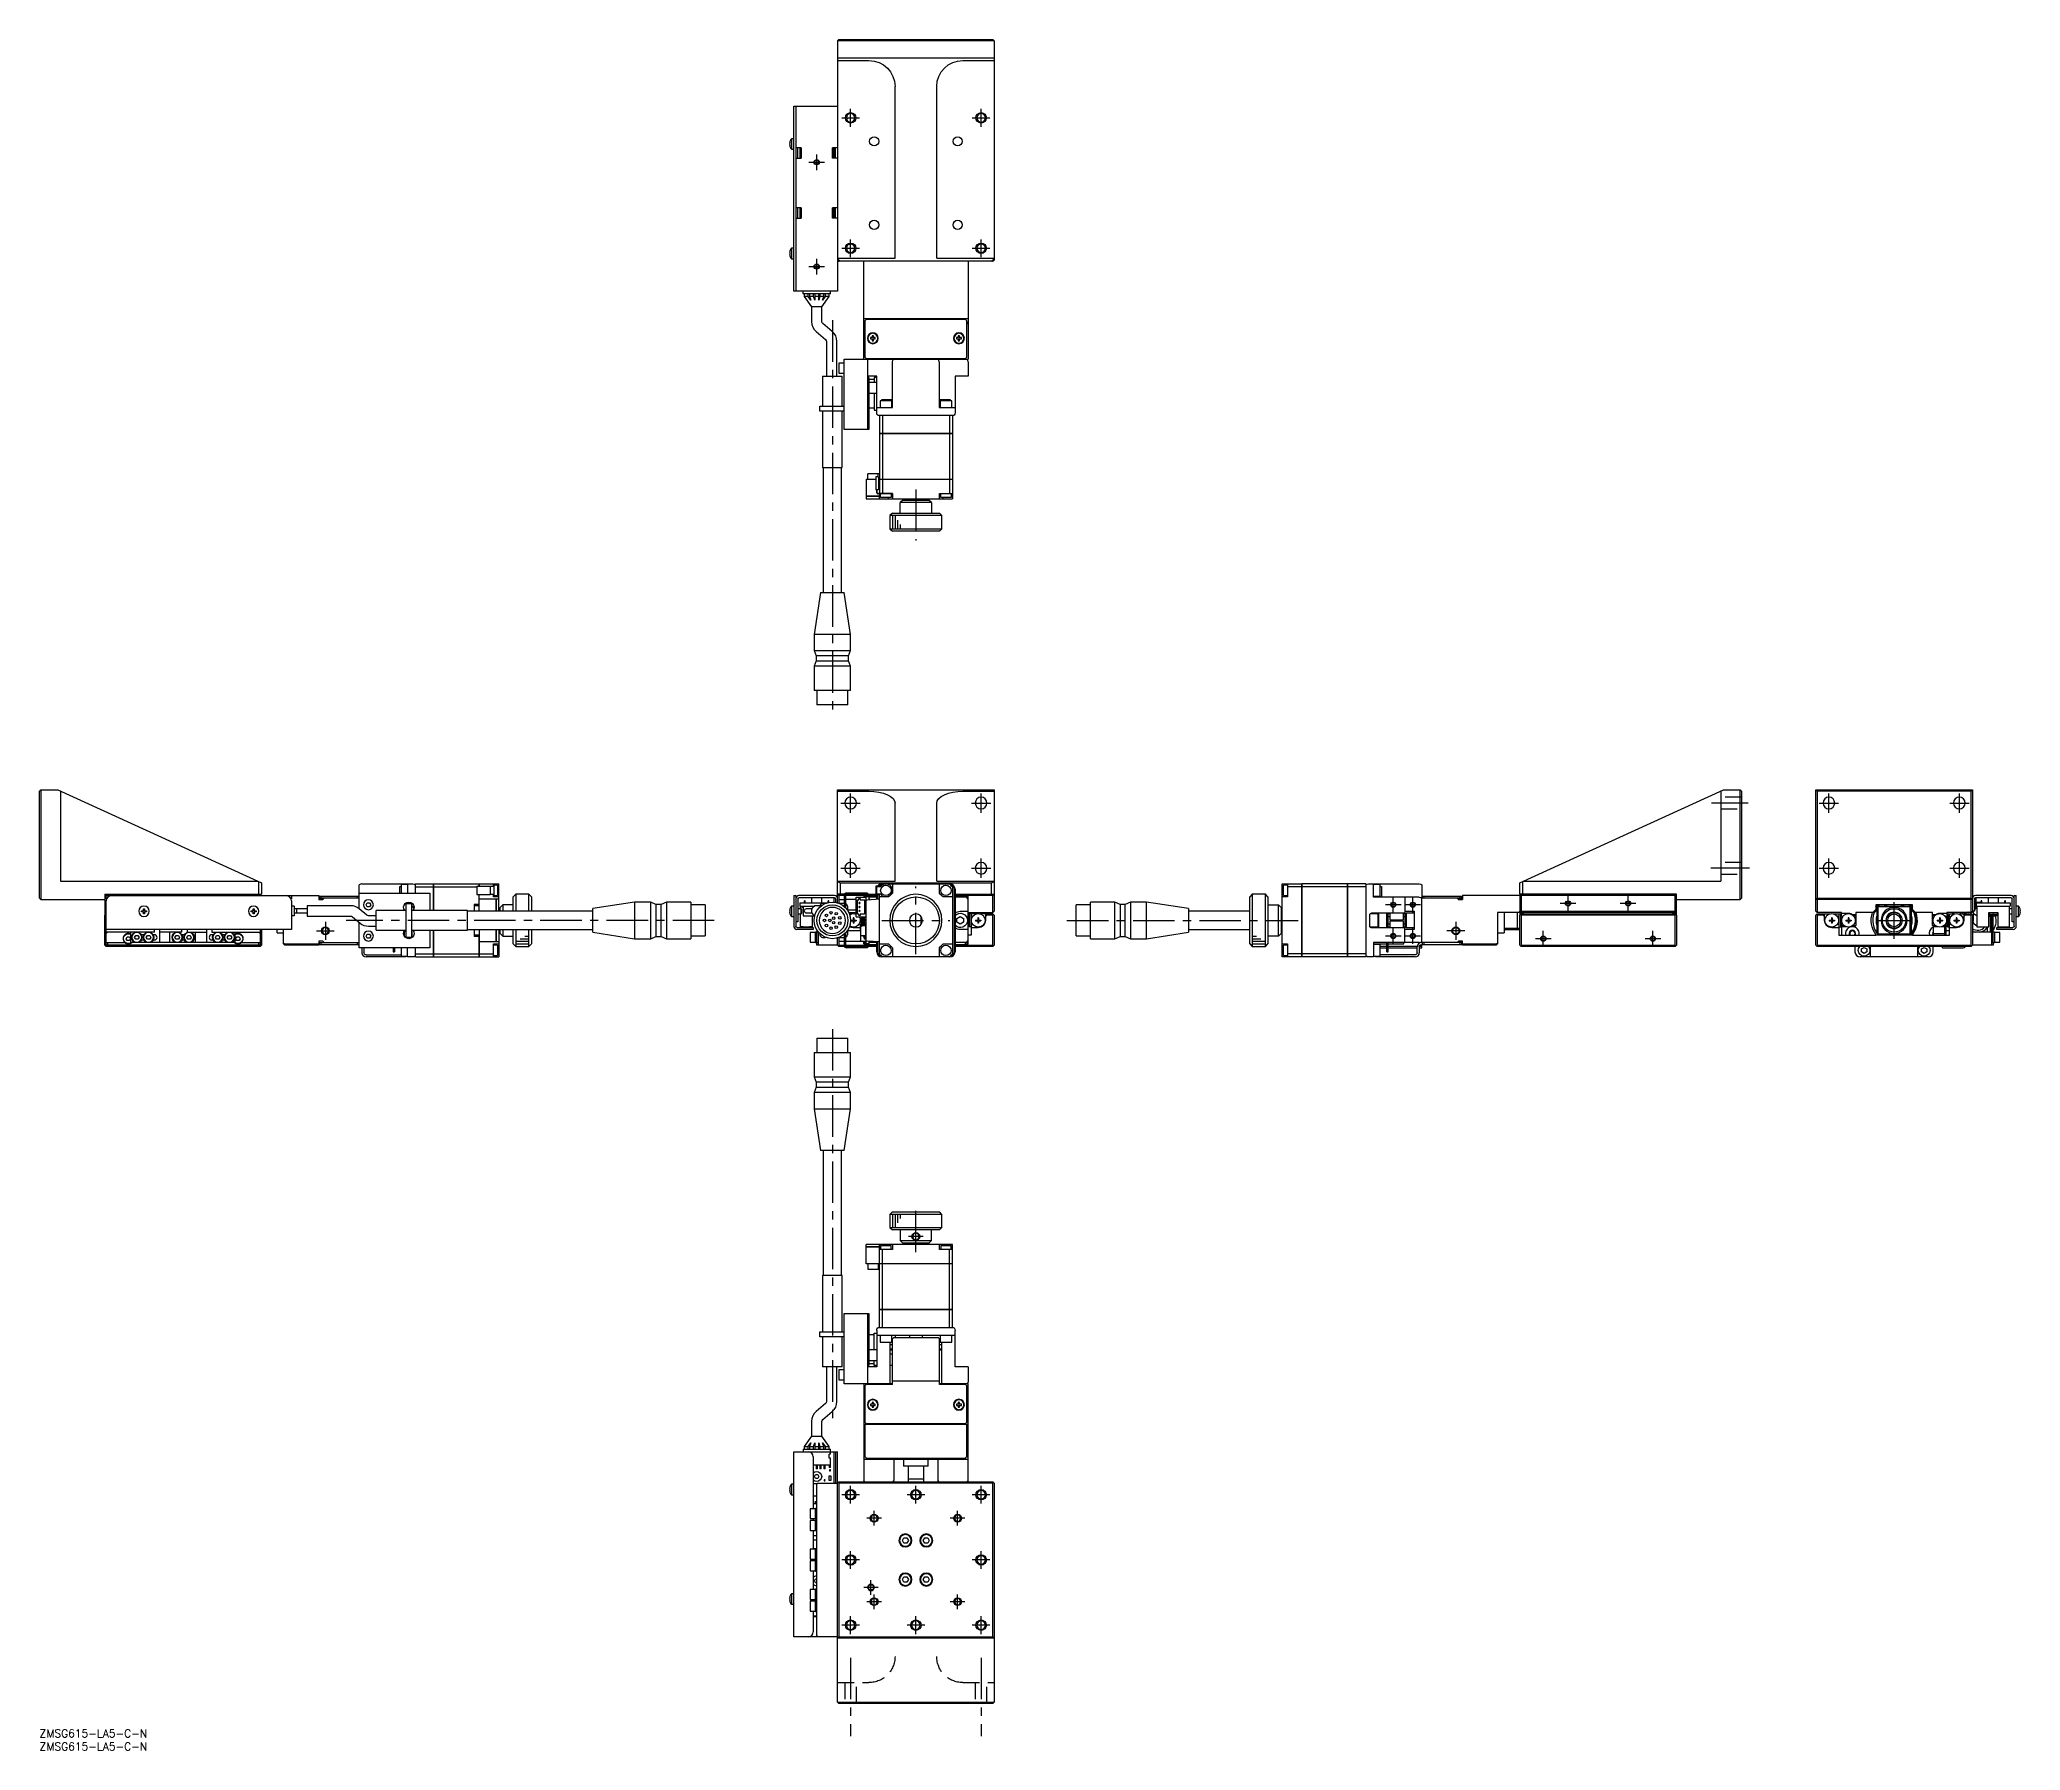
# Model space of a CAD drawing. Extents: x 0 to 759, y -8 to 648.
import ezdxf

# ---------------------------------------------------------------- set-up
doc = ezdxf.new("R2010")
doc.units = 0
doc.header["$LTSCALE"] = 0.5
doc.linetypes.add('CENTER', pattern=[50.8, 31.75, -6.35, 6.35, -6.35])
doc.linetypes.add('DASHED', pattern=[19.05, 12.7, -6.35])
for name, color, linetype in [('MSM_CENTER', 1, 'CENTER'), ('MSM_CONTINUOUS', 7, 'CONTINUOUS'), ('MSM_DASHED', 4, 'DASHED'), ('MSM_NARROW', 5, 'CONTINUOUS'), ('MSM_PART_NUMBER', 7, 'CONTINUOUS')]:
    doc.layers.add(name, color=color, linetype=linetype)
doc.styles.get("Standard").update_dxf_attribs({"font": 'txt.shx', "height": 1, "bigfont": 'bigfont.shx'})

# ---------------------------------------------------------------- blocks, each defined once
blk = doc.blocks.new('*U2')
at = {"layer": 'MSM_PART_NUMBER'}
blk.add_text('ZMSG615-LA5-C-N', height=3, dxfattribs=at).set_placement((0, -3))
blk = doc.blocks.new('*U3')
at = {"layer": 'MSM_PART_NUMBER'}
blk.add_text('ZMSG615-LA5-C-N', height=3, dxfattribs=at).set_placement((0, -8))

msp = doc.modelspace()

# ---------------------------------------------------------------- linework, layer by layer
at = {"layer": 'MSM_CENTER'}
for p, q in [((307.4, 617.84), (314.2, 617.84)), ((310.8, 614.44), (310.8, 621.24)), ((357.4, 617.84), (364.2, 617.84)), ((360.8, 614.44), (360.8, 621.24)), ((294.8, 600.84), (300.8, 600.84)), ((297.8, 597.84), (297.8, 603.84)), ((310.8, 564.44), (310.8, 571.24)), ((360.8, 564.44), (360.8, 571.24)), ((297.8, 557.84), (297.8, 563.84)), ((307.4, 567.84), (314.2, 567.84)), ((357.4, 567.84), (364.2, 567.84)), ((294.8, 560.84), (300.8, 560.84)), ((303.8, 540.24), (303.8, 389.29)), ((335.8, 475.34), (335.8, 455.84)), ((310.8, 351.48), (310.8, 358.88)), ((360.8, 351.48), (360.8, 358.88)), ((685.68, 351.48), (685.68, 358.88)), ((735.68, 351.48), (735.68, 358.88)), ((307.1, 355.18), (314.5, 355.18)), ((357.1, 355.18), (364.5, 355.18)), ((654.71, 355.18), (640.69, 355.18)), ((681.98, 355.18), (689.38, 355.18)), ((731.98, 355.18), (739.38, 355.18)), ((307.1, 330.18), (314.5, 330.18)), ((310.8, 326.48), (310.8, 333.88)), ((357.1, 330.18), (364.5, 330.18)), ((360.8, 326.48), (360.8, 333.88)), ((655.3, 330.18), (640.4, 330.18)), ((681.98, 330.18), (689.38, 330.18)), ((685.68, 326.48), (685.68, 333.88)), ((731.98, 330.18), (739.38, 330.18)), ((735.68, 326.48), (735.68, 333.88)), ((335.8, 297.18), (335.8, 323.18)), ((518.73, 313.18), (518.73, 319.18)), ((526.23, 313.18), (526.23, 319.18)), ((585.73, 313.68), (585.73, 319.68)), ((608.73, 313.68), (608.73, 319.68)), ((521.73, 316.18), (515.73, 316.18)), ((529.23, 316.18), (523.23, 316.18)), ((588.73, 316.68), (582.73, 316.68)), ((611.73, 316.68), (605.73, 316.68)), ((710.68, 303.18), (710.68, 317.18)), ((106.1, 306.18), (112.9, 306.18)), ((109.5, 309.58), (109.5, 302.78)), ((258.55, 310.18), (117.45, 310.18)), ((322.8, 310.18), (348.8, 310.18)), ((393.68, 310.18), (482.28, 310.18)), ((521.73, 304.18), (515.73, 304.18)), ((518.73, 301.18), (518.73, 307.18)), ((529.23, 304.18), (523.23, 304.18)), ((526.23, 301.18), (526.23, 307.18)), ((546.23, 306.18), (539.23, 306.18)), ((542.73, 309.68), (542.73, 302.68)), ((576.23, 300.18), (576.23, 306.18)), ((618.23, 300.18), (618.23, 306.18)), ((703.68, 310.18), (717.68, 310.18)), ((579.23, 303.18), (573.23, 303.18)), ((621.23, 303.18), (615.23, 303.18)), ((303.8, 268.55), (303.8, 117.45)), ((335.8, 183), (335.8, 201)), ((338.6, 189), (333, 189)), ((310.8, 86.6), (310.8, 93.4)), ((335.8, 86.6), (335.8, 93.4)), ((360.8, 86.6), (360.8, 93.4)), ((314.2, 90), (307.4, 90)), ((319.8, 78.2), (319.8, 83.8)), ((339.2, 90), (332.4, 90)), ((351.8, 78.2), (351.8, 83.8)), ((364.2, 90), (357.4, 90)), ((322.6, 81), (317, 81)), ((354.6, 81), (349, 81)), ((310.8, 61.6), (310.8, 68.4)), ((360.8, 61.6), (360.8, 68.4)), ((314.2, 65), (307.4, 65)), ((364.2, 65), (357.4, 65)), ((321.4, 54.5), (315.8, 54.5)), ((318.6, 51.7), (318.6, 57.3)), ((322.6, 49), (317, 49)), ((319.8, 46.2), (319.8, 51.8)), ((354.6, 49), (349, 49)), ((351.8, 46.2), (351.8, 51.8)), ((314.2, 40), (307.4, 40)), ((310.8, 36.6), (310.8, 43.4)), ((339.2, 40), (332.4, 40)), ((335.8, 36.6), (335.8, 43.4)), ((364.2, 40), (357.4, 40)), ((360.8, 36.6), (360.8, 43.4)), ((310.8, 27.5), (310.8, -2.5)), ((360.8, 27.5), (360.8, -2.5))]:
    msp.add_line(p, q, dxfattribs=at)
at = {"layer": 'MSM_CONTINUOUS'}
for p, q in [((306.3, 647.84), (305.8, 647.34)), ((365.8, 647.34), (305.8, 647.34)), ((305.8, 647.34), (305.8, 551.34)), ((306.3, 647.84), (365.3, 647.84)), ((365.8, 647.34), (365.3, 647.84)), ((365.8, 647.34), (365.8, 563.34)), ((305.8, 640.84), (365.8, 640.84)), ((305.8, 639.84), (317.8, 639.84)), ((353.8, 639.84), (365.8, 639.84)), ((327.8, 564.04), (327.8, 629.84)), ((343.8, 564.04), (343.8, 629.84)), ((289, 622.34), (305.8, 622.34)), ((289, 551.34), (289, 622.34)), ((289.8, 622.34), (289.8, 551.34)), ((287.41, 608.04), (287.54, 608.04)), ((287.54, 607.64), (287.41, 607.64)), ((287.54, 608.79), (287.54, 608.77)), ((287.54, 608.04), (287.54, 607.64)), ((289, 609.84), (288.1, 609.84)), ((288.1, 609.84), (288.1, 605.84)), ((287.54, 606.91), (287.54, 606.89)), ((288.1, 605.84), (289, 605.84)), ((291.8, 606.34), (289.8, 606.34)), ((289.8, 602.34), (291.8, 602.34)), ((290.6, 602.34), (290.6, 606.34)), ((291.3, 606.34), (291.3, 602.34)), ((291.8, 606.34), (291.8, 602.34)), ((305.8, 606.34), (303.8, 606.34)), ((303.8, 602.34), (303.8, 606.34)), ((305.8, 602.34), (303.8, 602.34)), ((304.3, 602.34), (304.3, 606.34)), ((304.5, 602.34), (304.5, 606.34)), ((305, 602.34), (305, 606.34)), ((291.8, 583.34), (289.8, 583.34)), ((289.8, 579.34), (291.8, 579.34)), ((290.6, 579.34), (290.6, 583.34)), ((291.3, 583.34), (291.3, 579.34)), ((291.8, 583.34), (291.8, 579.34)), ((305.8, 583.34), (303.8, 583.34)), ((303.8, 579.34), (303.8, 583.34)), ((305.8, 579.34), (303.8, 579.34)), ((304.3, 579.34), (304.3, 583.34)), ((304.5, 579.34), (304.5, 583.34)), ((305, 579.34), (305, 583.34)), ((287.41, 566.04), (287.54, 566.04)), ((287.54, 565.64), (287.41, 565.64)), ((287.54, 566.79), (287.54, 566.77)), ((287.54, 566.04), (287.54, 565.64)), ((287.54, 564.91), (287.54, 564.89)), ((289, 567.84), (288.1, 567.84)), ((288.1, 567.84), (288.1, 563.84)), ((288.1, 563.84), (289, 563.84)), ((305.8, 564.04), (327.8, 564.04)), ((305.8, 563.84), (306.8, 562.84)), ((305.8, 563.34), (306.3, 562.84)), ((306.05, 563.09), (306.3, 563.34)), ((365.3, 562.84), (306.3, 562.84)), ((315.8, 525.34), (315.8, 562.84)), ((343.8, 564.04), (365.8, 564.04)), ((355.8, 562.84), (355.8, 525.34)), ((364.8, 562.84), (365.8, 563.84)), ((365.3, 563.34), (365.55, 563.09)), ((365.3, 562.84), (365.55, 563.09)), ((365.55, 563.09), (365.8, 563.34)), ((305.8, 551.34), (289, 551.34)), ((292.55, 550.34), (292.55, 551.34)), ((303.05, 550.34), (292.55, 550.34)), ((293.05, 550.34), (293.05, 549.34)), ((294.55, 549.34), (293.05, 549.34)), ((293.05, 549.34), (295.8, 545.34)), ((294.55, 549.34), (294.55, 550.34)), ((295.55, 547.89), (294.55, 549.34)), ((295.05, 550.34), (295.05, 549.34)), ((296.55, 549.34), (295.05, 549.34)), ((295.05, 549.34), (295.55, 547.89)), ((296.55, 549.34), (296.55, 550.34)), ((297.05, 547.89), (296.55, 549.34)), ((297.05, 550.34), (297.05, 547.89)), ((298.55, 549.34), (297.05, 549.34)), ((298.55, 547.89), (298.55, 550.34)), ((299.05, 549.34), (298.55, 547.89)), ((299.05, 550.34), (299.05, 549.34)), ((300.55, 549.34), (299.05, 549.34)), ((299.8, 545.34), (302.55, 549.34)), ((301.05, 549.34), (300.05, 547.89)), ((300.05, 547.89), (300.55, 549.34)), ((300.55, 549.34), (300.55, 550.34)), ((301.05, 550.34), (301.05, 549.34)), ((302.55, 549.34), (301.05, 549.34)), ((302.55, 549.34), (302.55, 550.34)), ((303.05, 550.34), (303.05, 551.34)), ((295.8, 545.34), (295.8, 539.74)), ((299.8, 545.34), (295.8, 545.34)), ((299.8, 539.74), (299.8, 545.34)), ((303.76, 535.95), (300.15, 538.97)), ((355.8, 540.84), (315.8, 540.84)), ((316.3, 539.34), (315.8, 539.34)), ((316.8, 540.54), (316.3, 540.04)), ((316.3, 540.04), (316.3, 526.04)), ((354.8, 540.54), (316.8, 540.54)), ((321.3, 540.54), (321.3, 540.84)), ((322.05, 540.84), (322.05, 540.54)), ((327.55, 540.54), (327.55, 540.84)), ((331, 540.84), (330.8, 540.64)), ((330.8, 540.64), (330.8, 540.54)), ((340.8, 540.64), (330.8, 540.64)), ((340.8, 540.64), (340.6, 540.84)), ((340.8, 540.54), (340.8, 540.64)), ((344.05, 540.84), (344.05, 540.54)), ((349.55, 540.54), (349.55, 540.84)), ((350.3, 540.84), (350.3, 540.54)), ((355.3, 540.04), (354.8, 540.54)), ((355.3, 526.04), (355.3, 540.04)), ((355.8, 539.34), (355.3, 539.34)), ((297.58, 535.91), (301.18, 532.89)), ((301.54, 532.12), (301.54, 518.84)), ((305.54, 518.84), (305.54, 532.12)), ((316.3, 538.84), (315.8, 538.84)), ((319.06, 533.58), (318.38, 533.58)), ((318.38, 533.1), (319.06, 533.1)), ((319.06, 534.26), (319.06, 533.58)), ((319.06, 533.1), (319.06, 532.42)), ((319.54, 533.58), (319.54, 534.26)), ((320.22, 533.58), (319.54, 533.58)), ((319.54, 533.1), (320.22, 533.1)), ((319.54, 532.42), (319.54, 533.1)), ((352.06, 533.58), (351.38, 533.58)), ((351.38, 533.1), (352.06, 533.1)), ((352.06, 534.26), (352.06, 533.58)), ((352.06, 533.1), (352.06, 532.42)), ((352.54, 533.58), (352.54, 534.26)), ((353.22, 533.58), (352.54, 533.58)), ((352.54, 532.42), (352.54, 533.1)), ((352.54, 533.1), (353.22, 533.1)), ((355.8, 538.84), (355.3, 538.84)), ((308.3, 498.34), (308.3, 525.34)), ((308.3, 525.34), (355.8, 525.34)), ((316.3, 526.04), (316.8, 525.54)), ((316.8, 525.54), (354.8, 525.54)), ((317.3, 525.34), (317.3, 498.34)), ((321.3, 525.54), (321.3, 525.34)), ((325.8, 525.54), (325.8, 525.34)), ((326.8, 525.54), (326.8, 525.34)), ((326.9, 506.84), (326.9, 524.34)), ((328.3, 525.54), (328.3, 525.34)), ((343.3, 525.34), (343.3, 525.54)), ((344.7, 524.34), (344.7, 506.84)), ((344.8, 525.54), (344.8, 525.34)), ((345.8, 525.34), (345.8, 525.54)), ((350.3, 525.34), (350.3, 525.54)), ((354.8, 525.54), (355.3, 526.04)), ((355.8, 524.34), (355.8, 518.84)), ((300.05, 518.84), (300.05, 507.34)), ((300.05, 518.84), (307.55, 518.84)), ((306.3, 523.74), (306.3, 519.94)), ((308.3, 523.74), (306.3, 523.74)), ((306.3, 519.94), (308.3, 519.94)), ((307.55, 507.34), (307.55, 518.84)), ((320.8, 518.84), (317.3, 518.84)), ((317.8, 518.34), (317.3, 518.34)), ((317.8, 518.34), (317.8, 498.34)), ((319.8, 517.59), (317.8, 517.59)), ((320.8, 516.34), (317.8, 516.34)), ((320.8, 518.34), (319.8, 518.34)), ((319.8, 518.34), (319.8, 516.34)), ((320.8, 504.84), (320.8, 518.84)), ((355.8, 518.84), (350.8, 518.84)), ((350.8, 518.84), (350.8, 504.84)), ((317.8, 512.34), (320.8, 512.34)), ((319.8, 512.34), (319.8, 505.84)), ((322.05, 509.34), (322.05, 506.84)), ((326.55, 509.34), (322.05, 509.34)), ((322.72, 509.34), (322.72, 509.84)), ((322.72, 509.84), (326.9, 509.84)), ((326.55, 506.84), (326.55, 509.34)), ((344.7, 509.84), (348.88, 509.84)), ((345.05, 509.34), (345.05, 506.84)), ((349.55, 509.34), (345.05, 509.34)), ((348.88, 509.84), (348.88, 509.34)), ((349.55, 506.84), (349.55, 509.34)), ((299.05, 507.34), (308.3, 507.34)), ((299.05, 505.34), (299.05, 507.34)), ((308.3, 505.34), (299.05, 505.34)), ((300.05, 505.34), (300.05, 483.84)), ((307.55, 483.84), (307.55, 505.34)), ((319.8, 506.59), (317.8, 506.59)), ((319.8, 505.84), (320.8, 505.84)), ((320.8, 506.84), (326.9, 506.84)), ((321.18, 503.84), (350.41, 503.84)), ((321.8, 503.84), (321.8, 496.85)), ((322.95, 503.84), (322.95, 496.85)), ((344.7, 506.84), (350.8, 506.84)), ((348.64, 503.84), (348.64, 496.85)), ((349.8, 503.84), (349.8, 496.85)), ((317.8, 498.34), (308.3, 498.34)), ((321.8, 496.85), (349.8, 496.85)), ((349.8, 496.84), (321.8, 496.84)), ((321.8, 496.84), (321.8, 479.35)), ((321.81, 496.84), (321.81, 496.85)), ((322.95, 496.84), (322.95, 479.35)), ((322.96, 496.84), (322.96, 496.85)), ((348.64, 496.84), (348.64, 496.85)), ((348.64, 496.84), (348.64, 479.35)), ((349.79, 496.84), (349.79, 496.85)), ((349.8, 496.84), (349.8, 479.35)), ((300.05, 483.84), (307.55, 483.84)), ((300.3, 483.84), (300.3, 435.84)), ((307.3, 435.84), (307.3, 483.84)), ((316.8, 479.34), (320.4, 479.34)), ((316.8, 479.34), (316.8, 472.85)), ((317.4, 479.34), (317.4, 481.34)), ((321.8, 481.34), (317.4, 481.34)), ((317.8, 479.34), (317.8, 479.35)), ((317.8, 479.35), (320.4, 479.35)), ((321.5, 480.24), (320.4, 480.24)), ((320.4, 480.24), (320.4, 475.24)), ((321.3, 480.24), (321.3, 481.34)), ((321.5, 480.24), (321.5, 475.24)), ((321.5, 479.35), (349.8, 479.35)), ((321.5, 479.34), (349.8, 479.34)), ((321.8, 479.34), (321.8, 473.84)), ((321.81, 479.34), (321.81, 479.35)), ((322.95, 479.34), (322.95, 473.84)), ((322.96, 479.34), (322.96, 479.35)), ((348.64, 479.34), (348.64, 479.35)), ((348.64, 479.34), (348.64, 473.84)), ((349.79, 479.34), (349.79, 479.35)), ((349.8, 479.34), (349.8, 471.84)), ((316.8, 472.85), (321.8, 472.85)), ((316.8, 472.84), (316.8, 471.84)), ((321.8, 472.84), (316.8, 472.84)), ((316.8, 471.84), (349.8, 471.84)), ((316.81, 472.84), (316.81, 472.85)), ((321.5, 475.24), (320.4, 475.24)), ((320.9, 474.04), (320.9, 475.24)), ((321, 474.04), (321, 475.24)), ((326.8, 473.84), (321.2, 473.84)), ((326.8, 473.74), (321.2, 473.74)), ((321.8, 471.84), (321.8, 473.74)), ((322.3, 472.34), (322.3, 473.84)), ((326.3, 472.34), (322.3, 472.34)), ((325.3, 471.84), (325.3, 472.34)), ((326.3, 473.74), (326.3, 472.34)), ((326.8, 473.84), (326.8, 471.84)), ((330.8, 471.34), (329.8, 470.34)), ((330.8, 471.34), (340.8, 471.34)), ((333.3, 471.34), (333.3, 471.84)), ((337.8, 471.34), (337.8, 471.84)), ((341.8, 470.34), (340.8, 471.34)), ((344.8, 473.84), (349.8, 473.84)), ((344.8, 471.84), (344.8, 473.84)), ((345.3, 472.34), (345.3, 473.84)), ((349.3, 472.34), (345.3, 472.34)), ((346.3, 471.84), (346.3, 472.34)), ((349.3, 473.84), (349.3, 472.34)), ((326.8, 466.34), (325.8, 465.34)), ((325.8, 465.34), (325.8, 460.34)), ((345.8, 465.34), (325.8, 465.34)), ((326.8, 466.34), (344.8, 466.34)), ((341.8, 470.34), (329.8, 470.34)), ((329.8, 466.34), (329.8, 470.34)), ((341.8, 470.34), (341.8, 466.34)), ((345.8, 465.34), (344.8, 466.34)), ((345.8, 460.34), (345.8, 465.34)), ((325.8, 460.34), (326.8, 459.34)), ((325.8, 460.34), (345.8, 460.34)), ((344.8, 459.34), (326.8, 459.34)), ((344.8, 459.34), (345.8, 460.34)), ((299.23, 435.84), (296.8, 419.84)), ((299.23, 435.84), (308.37, 435.84)), ((310.8, 419.84), (308.37, 435.84)), ((296.8, 419.84), (296.8, 413.64)), ((310.8, 419.84), (296.8, 419.84)), ((310.8, 413.64), (310.8, 419.84)), ((296.8, 413.64), (297.65, 411.64)), ((296.8, 413.64), (310.8, 413.64)), ((297.65, 411.64), (297.65, 409.64)), ((309.95, 411.64), (297.65, 411.64)), ((309.95, 411.64), (310.8, 413.64)), ((309.95, 409.64), (309.95, 411.64)), ((297.65, 409.64), (296.8, 407.64)), ((296.8, 407.64), (296.8, 398.34)), ((310.8, 407.64), (296.8, 407.64)), ((297.65, 409.64), (309.95, 409.64)), ((310.8, 407.64), (309.95, 409.64)), ((310.8, 398.34), (310.8, 407.64)), ((310.8, 398.34), (296.8, 398.34)), ((297.85, 398.34), (297.85, 392.84)), ((309.75, 392.84), (309.75, 398.34)), ((309.75, 392.84), (297.85, 392.84)), ((0, 359.68), (0.5, 360.18)), ((0, 318.68), (0, 359.68)), ((0.5, 360.18), (7, 360.18)), ((0.5, 360.18), (0.5, 318.18)), ((7, 360.18), (85, 324.63)), ((8, 359.72), (8, 325.18)), ((305.8, 316.88), (305.8, 360.18)), ((305.8, 360.18), (365.8, 360.18)), ((305.8, 359.72), (317.8, 359.72)), ((317.8, 359.72), (319.75, 359.63)), ((319.75, 359.63), (321.62, 359.37)), ((321.62, 359.37), (323.35, 358.95)), ((323.35, 358.95), (324.87, 358.38)), ((324.87, 358.38), (326.11, 357.69)), ((326.11, 357.69), (327.04, 356.91)), ((327.04, 356.91), (327.6, 356.05)), ((343.99, 356.05), (344.56, 356.91)), ((344.56, 356.91), (345.48, 357.69)), ((345.48, 357.69), (346.73, 358.38)), ((346.73, 358.38), (348.24, 358.95)), ((348.24, 358.95), (349.97, 359.37)), ((349.97, 359.37), (351.85, 359.63)), ((351.85, 359.63), (353.8, 359.72)), ((353.8, 359.72), (365.8, 359.72)), ((365.8, 360.18), (365.8, 313.68)), ((567.23, 324.63), (645.23, 360.18)), ((644.23, 359.72), (644.23, 325.18)), ((645.23, 360.18), (651.73, 360.18)), ((651.73, 318.18), (651.73, 360.18)), ((651.73, 360.18), (652.23, 359.68)), ((652.23, 359.68), (652.23, 318.68)), ((680.68, 313.68), (680.68, 360.18)), ((680.68, 360.18), (681.18, 359.68)), ((680.68, 360.18), (740.68, 360.18)), ((681.18, 359.68), (681.18, 318.68)), ((740.18, 359.68), (681.18, 359.68)), ((740.18, 359.68), (740.68, 360.18)), ((740.18, 318.68), (740.18, 359.68)), ((740.68, 360.18), (740.68, 313.68)), ((327.6, 356.05), (327.8, 355.16)), ((327.8, 325.18), (327.8, 355.16)), ((343.8, 355.16), (343.99, 356.05)), ((343.8, 325.18), (343.8, 355.16)), ((8, 325.18), (83.8, 325.18)), ((25, 320.18), (85, 320.18)), ((25, 320.18), (25, 312.48)), ((25, 319.68), (25.25, 319.93)), ((25.5, 320.18), (25.25, 319.93)), ((25.25, 319.93), (25.5, 319.68)), ((25.5, 318.48), (25.5, 319.68)), ((25.5, 319.68), (107, 319.68)), ((84, 320.18), (84, 325.08)), ((85, 319.68), (84.5, 320.18)), ((84.5, 319.68), (84.75, 319.93)), ((85, 324.63), (85, 320.18)), ((96.5, 319.68), (96.5, 318.48)), ((107, 319.68), (107, 318.18)), ((107.3, 319.48), (122.3, 319.48)), ((107.3, 318.68), (107.3, 319.48)), ((107.8, 319.48), (107.8, 318.68)), ((121.8, 318.68), (121.8, 319.48)), ((122.3, 319.48), (122.3, 318.68)), ((122.5, 314.61), (122.5, 323.79)), ((122.5, 320.68), (149.5, 320.68)), ((123.5, 324.18), (143, 324.18)), ((138, 320.68), (138, 323.12)), ((138, 323.12), (138.5, 323.12)), ((138.5, 323.93), (138.5, 320.68)), ((141, 323.93), (138.5, 323.93)), ((141, 324.18), (141, 320.68)), ((144, 320.68), (144, 324.18)), ((144, 324.18), (150.99, 324.18)), ((144, 323.02), (150.99, 323.02)), ((149.5, 320.68), (149.5, 313.93)), ((150.99, 313.93), (150.99, 324.18)), ((151, 324.17), (150.99, 324.17)), ((151, 323.02), (150.99, 323.02)), ((151, 324.18), (168.49, 324.18)), ((151, 324.18), (151, 313.93)), ((151, 323.02), (167.6, 323.02)), ((167.6, 323.28), (167.6, 320.08)), ((167.6, 323.28), (172.6, 323.28)), ((167.6, 320.08), (172.6, 320.08)), ((168.49, 323.28), (168.49, 324.18)), ((168.5, 324.17), (168.49, 324.17)), ((168.49, 315.83), (168.49, 320.08)), ((168.5, 324.18), (176, 324.18)), ((168.5, 324.18), (168.5, 323.28)), ((168.5, 313.68), (168.5, 320.08)), ((172.6, 323.28), (172.6, 320.08)), ((174.1, 323.18), (172.6, 323.18)), ((172.6, 320.18), (174.1, 320.18)), ((174, 323.18), (174, 324.18)), ((174, 319.18), (174, 320.18)), ((176, 319.18), (174, 319.18)), ((174.1, 324.18), (174.1, 319.18)), ((175.5, 323.68), (174.1, 323.68)), ((174.1, 319.68), (175.5, 319.68)), ((175.5, 323.68), (175.5, 319.68)), ((176, 320.68), (175.5, 320.68)), ((176, 313.68), (176, 324.18)), ((182.5, 320.18), (181.5, 319.18)), ((181.5, 313.68), (181.5, 319.18)), ((187.5, 320.18), (182.5, 320.18)), ((182.5, 320.18), (182.5, 313.68)), ((188.5, 319.18), (187.5, 320.18)), ((187.5, 313.68), (187.5, 320.18)), ((188.5, 319.18), (188.5, 313.68)), ((289, 319.68), (289.8, 319.68)), ((289, 319.68), (289, 307.88)), ((289.8, 319.68), (289.8, 307.98)), ((304.6, 319.68), (291, 319.68)), ((304.6, 318.88), (291, 318.88)), ((295.8, 318.88), (295.8, 316.88)), ((299.8, 316.88), (299.8, 318.88)), ((305.8, 325.18), (327.8, 325.18)), ((305.8, 325.08), (306.8, 324.63)), ((305.8, 319.68), (306.3, 320.18)), ((308.43, 320.18), (305.8, 320.18)), ((306.05, 319.93), (306.3, 319.68)), ((306.3, 319.68), (306.3, 318.08)), ((308.3, 319.68), (306.3, 319.68)), ((306.8, 324.63), (364.8, 324.63)), ((306.8, 324.63), (306.8, 320.18)), ((308.3, 319.68), (308.3, 315.54)), ((308.8, 319.98), (308.8, 315.07)), ((320.8, 319.68), (308.8, 319.68)), ((309, 320.18), (317.3, 320.18)), ((317.3, 320.68), (309.3, 320.68)), ((312.9, 311.6), (312.9, 319.1)), ((312.9, 319.1), (316.6, 319.1)), ((315.8, 319.68), (315.8, 319.1)), ((316.3, 319.1), (316.3, 319.48)), ((316.3, 319.48), (320.8, 319.48)), ((317.8, 319.18), (316.6, 319.18)), ((316.6, 319.18), (316.6, 301.18)), ((316.8, 319.48), (316.8, 319.18)), ((317.3, 320.68), (317.3, 320.18)), ((317.3, 320.18), (317.65, 319.83)), ((317.3, 320.18), (320.4, 320.18)), ((317.65, 319.83), (320.8, 319.83)), ((317.8, 319.18), (317.8, 318.15)), ((320.8, 319.08), (317.8, 319.08)), ((320.4, 323.28), (320.4, 320.08)), ((321.5, 323.28), (320.4, 323.28)), ((320.4, 320.08), (321.5, 320.08)), ((320.8, 318.36), (320.8, 320.08)), ((320.9, 320.18), (320.9, 323.18)), ((320.9, 323.18), (322.3, 323.18)), ((322.3, 320.18), (320.9, 320.18)), ((321.18, 318.38), (321.18, 320.08)), ((321.5, 323.18), (321.5, 323.28)), ((321.5, 320.08), (321.5, 320.18)), ((321.8, 297.33), (321.8, 320.18)), ((325.3, 319.18), (321.8, 319.18)), ((322.8, 324.18), (348.8, 324.18)), ((326.8, 324.18), (326.8, 320.68)), ((343.8, 325.18), (365.8, 325.18)), ((344.8, 320.68), (344.8, 324.18)), ((349.8, 319.18), (346.3, 319.18)), ((349.8, 323.02), (349.8, 297.33)), ((350.41, 322.18), (350.41, 298.18)), ((350.8, 322.18), (350.8, 298.18)), ((350.8, 320.18), (365.8, 320.18)), ((350.8, 319.83), (353.95, 319.83)), ((365.3, 319.68), (350.8, 319.68)), ((350.8, 319.48), (355.3, 319.48)), ((354.8, 319.08), (350.8, 319.08)), ((353.95, 319.83), (354.3, 320.18)), ((354.8, 319.08), (354.8, 319.48)), ((355.3, 319.48), (355.3, 318.94)), ((355.8, 301.18), (355.8, 319.68)), ((364.8, 324.63), (365.8, 325.08)), ((364.8, 320.18), (364.8, 324.63)), ((365.3, 320.18), (365.8, 319.68)), ((365.3, 319.68), (365.55, 319.93)), ((365.3, 313.18), (365.3, 319.68)), ((464.73, 320.18), (463.73, 319.18)), ((463.73, 301.18), (463.73, 319.18)), ((469.73, 320.18), (464.73, 320.18)), ((464.73, 320.18), (464.73, 300.18)), ((470.73, 319.18), (469.73, 320.18)), ((469.73, 300.18), (469.73, 320.18)), ((470.73, 319.18), (470.73, 301.18)), ((476.23, 296.18), (476.23, 324.18)), ((476.23, 324.18), (483.73, 324.18)), ((476.23, 320.68), (476.73, 320.68)), ((478.23, 319.18), (476.23, 319.18)), ((478.23, 323.68), (476.73, 323.68)), ((476.73, 319.68), (476.73, 323.68)), ((476.73, 319.68), (478.23, 319.68)), ((478.23, 324.18), (478.23, 319.18)), ((483.73, 323.02), (478.23, 323.02)), ((483.73, 296.18), (483.73, 324.18)), ((483.73, 324.17), (483.74, 324.17)), ((483.73, 323.02), (483.74, 323.02)), ((501.23, 324.18), (483.74, 324.18)), ((483.74, 324.18), (483.74, 296.18)), ((501.23, 323.02), (483.74, 323.02)), ((501.23, 296.18), (501.23, 324.18)), ((501.23, 324.17), (501.24, 324.17)), ((501.23, 323.02), (501.24, 323.02)), ((501.24, 324.18), (501.24, 296.18)), ((508.23, 324.18), (501.24, 324.18)), ((508.23, 323.02), (501.24, 323.02)), ((508.23, 324.18), (508.23, 296.18)), ((509.23, 324.18), (528.73, 324.18)), ((511.23, 319.08), (511.23, 324.18)), ((513.73, 323.93), (511.23, 323.93)), ((511.23, 319.43), (513.73, 319.43)), ((528.73, 319.08), (511.23, 319.08)), ((513.73, 319.43), (513.73, 323.93)), ((513.73, 323.12), (514.23, 323.12)), ((514.23, 323.12), (514.23, 319.08)), ((523.23, 319.08), (523.23, 313.05)), ((529.73, 323.79), (529.73, 318.69)), ((529.93, 318.68), (529.93, 319.48)), ((529.93, 319.48), (544.93, 319.48)), ((530.43, 319.48), (530.43, 318.68)), ((544.43, 318.68), (544.43, 319.48)), ((544.93, 319.48), (544.93, 318.68)), ((567.23, 319.68), (545.23, 319.68)), ((545.23, 319.68), (545.23, 318.18)), ((567.23, 320.18), (567.23, 324.63)), ((627.23, 320.18), (567.23, 320.18)), ((567.23, 319.68), (567.48, 319.93)), ((567.23, 319.68), (567.23, 312.48)), ((567.73, 320.18), (567.48, 319.93)), ((567.48, 319.93), (567.73, 319.68)), ((626.73, 319.68), (567.73, 319.68)), ((567.73, 319.68), (567.73, 313.68)), ((568.23, 325.08), (568.23, 320.18)), ((568.43, 325.18), (644.23, 325.18)), ((627.23, 319.68), (626.73, 320.18)), ((626.73, 319.68), (626.98, 319.93)), ((626.73, 313.68), (626.73, 319.68)), ((627.23, 312.48), (627.23, 320.18)), ((755.48, 319.68), (741.88, 319.68)), ((755.48, 318.88), (741.88, 318.88)), ((746.68, 318.88), (746.68, 316.88)), ((750.68, 316.88), (750.68, 318.88)), ((756.68, 319.68), (757.48, 319.68)), ((756.68, 307.98), (756.68, 319.68)), ((757.48, 307.88), (757.48, 319.68)), ((0.5, 318.18), (0, 318.68)), ((0.5, 318.18), (25, 318.18)), ((25.5, 313.68), (25, 313.18)), ((25.5, 313.18), (25, 313.18)), ((25, 312.95), (25.5, 312.95)), ((25, 312.18), (25.5, 312.68)), ((25.1, 312.38), (25, 312.48)), ((25, 300.68), (25, 312.18)), ((25.1, 312.28), (25.1, 312.48)), ((25.25, 312.43), (25.5, 312.18)), ((25.5, 312.78), (25.4, 312.78)), ((25.5, 300.68), (25.5, 317.68)), ((39.07, 313.88), (39.8, 313.88)), ((39.8, 313.48), (39.07, 313.48)), ((39.8, 313.88), (39.8, 314.6)), ((39.8, 312.75), (39.8, 313.48)), ((40.2, 314.6), (40.2, 313.88)), ((40.2, 313.88), (40.93, 313.88)), ((40.2, 313.48), (40.2, 312.75)), ((40.93, 313.48), (40.2, 313.48)), ((81.07, 313.88), (81.8, 313.88)), ((81.8, 313.48), (81.07, 313.48)), ((81.8, 313.88), (81.8, 314.6)), ((81.8, 312.75), (81.8, 313.48)), ((82.2, 314.6), (82.2, 313.88)), ((82.2, 313.88), (82.93, 313.88)), ((82.93, 313.48), (82.2, 313.48)), ((82.2, 313.48), (82.2, 312.75)), ((96.5, 317.68), (96.5, 306.68)), ((97.5, 315.68), (96.5, 315.68)), ((97.5, 311.98), (96.5, 311.98)), ((97.5, 315.68), (97.5, 311.98)), ((102.5, 314.58), (97.5, 314.58)), ((97.5, 313.08), (102.5, 313.08)), ((98.5, 314.58), (98.5, 313.08)), ((119.23, 315.83), (102.5, 315.83)), ((102.5, 315.83), (102.5, 311.83)), ((102.5, 311.83), (119.23, 311.83)), ((108.75, 318.43), (107, 318.43)), ((107, 318.18), (108.5, 318.18)), ((122.5, 318.68), (107.3, 318.68)), ((109, 318.68), (108.5, 318.18)), ((119.87, 311.59), (122.8, 309.14)), ((125.37, 312.2), (122.44, 314.66)), ((125.13, 316.18), (125.57, 316.93)), ((125.57, 315.43), (125.13, 316.18)), ((125.57, 316.93), (126.43, 316.93)), ((126.43, 315.43), (125.57, 315.43)), ((129, 311.97), (126.01, 311.97)), ((126.43, 316.93), (126.87, 316.18)), ((126.87, 316.18), (126.43, 315.43)), ((140.5, 313.93), (129, 313.93)), ((129, 306.43), (129, 313.93)), ((140.5, 303.68), (140.5, 316.68)), ((140.5, 316.68), (142.5, 316.68)), ((142.5, 316.68), (142.5, 303.68)), ((164, 313.93), (142.5, 313.93)), ((143.45, 315.6), (143, 315.6)), ((143, 315.1), (143, 315.6)), ((143, 315.1), (143.5, 315.1)), ((143.19, 314.1), (143, 314.1)), ((143, 313.93), (143, 314.1)), ((164, 306.43), (164, 313.93)), ((212, 313.68), (164, 313.68)), ((168.49, 316.33), (166.5, 316.33)), ((166.5, 316.33), (166.5, 313.68)), ((168.5, 315.83), (166.5, 315.83)), ((168.5, 318.43), (174.99, 318.43)), ((174.99, 313.68), (174.99, 318.43)), ((175, 318.42), (174.99, 318.42)), ((175, 318.43), (175.8, 318.43)), ((175, 318.43), (175, 313.68)), ((175.8, 318.4), (175.8, 318.43)), ((176, 318.4), (175.8, 318.4)), ((176.5, 315.18), (177.5, 316.18)), ((176.5, 313.68), (176.5, 315.18)), ((177.5, 316.18), (177.5, 313.68)), ((181.5, 316.18), (177.5, 316.18)), ((228, 317.18), (212, 314.75)), ((212, 305.61), (212, 314.75)), ((234.2, 317.18), (228, 317.18)), ((228, 317.18), (228, 303.18)), ((236.2, 316.33), (234.2, 317.18)), ((234.2, 303.18), (234.2, 317.18)), ((238.2, 316.33), (236.2, 316.33)), ((236.2, 316.33), (236.2, 304.03)), ((240.2, 317.18), (238.2, 316.33)), ((238.2, 304.03), (238.2, 316.33)), ((249.5, 317.18), (240.2, 317.18)), ((240.2, 317.18), (240.2, 303.18)), ((249.5, 317.18), (249.5, 303.18)), ((255, 316.13), (249.5, 316.13)), ((255, 316.13), (255, 304.23)), ((287.41, 313.88), (287.54, 313.88)), ((287.54, 313.48), (287.41, 313.48)), ((287.54, 314.63), (287.54, 314.6)), ((287.54, 313.88), (287.54, 313.48)), ((287.54, 312.75), (287.54, 312.73)), ((288.1, 315.68), (288.1, 311.68)), ((289, 315.68), (288.1, 315.68)), ((288.1, 311.68), (289, 311.68)), ((290.6, 318.48), (290.6, 309.68)), ((291.8, 314.68), (290.6, 314.68)), ((290.6, 312.68), (291.8, 312.68)), ((291.3, 316.88), (291.3, 315.68)), ((291.3, 316.88), (301.77, 316.88)), ((291.3, 315.68), (297.04, 315.68)), ((291.55, 314.68), (291.55, 315.68)), ((291.55, 307.68), (291.55, 312.68)), ((291.8, 312.68), (291.8, 314.68)), ((292, 314.48), (291.8, 314.68)), ((291.8, 312.68), (292, 312.88)), ((292, 314.48), (292, 312.88)), ((292.09, 315.68), (292.09, 315.13)), ((292.55, 315.13), (292.09, 315.13)), ((292.55, 315.68), (292.55, 311.98)), ((292.55, 311.98), (297.03, 311.98)), ((293.17, 316.88), (293.17, 317.68)), ((293.42, 317.68), (293.17, 317.68)), ((293.42, 316.88), (293.42, 317.68)), ((295.94, 314.58), (293.8, 314.58)), ((293.8, 313.08), (295.94, 313.08)), ((296.05, 311.98), (296.05, 307.68)), ((299.06, 315.83), (297.8, 315.83)), ((299.05, 315.68), (299.05, 315.32)), ((301.2, 316.68), (300.05, 316.68)), ((302.42, 317.68), (302.17, 317.68)), ((302.17, 316.98), (302.17, 317.68)), ((302.42, 317.04), (302.42, 317.68)), ((304.5, 317.14), (304.5, 318.68)), ((304.94, 318.68), (304.5, 318.68)), ((305, 318.48), (305, 317.07)), ((306.3, 318.08), (306.3, 316.71)), ((308.3, 318.08), (306.3, 318.08)), ((308.3, 316.68), (306.39, 316.68)), ((308.13, 315.68), (308.3, 315.68)), ((312.9, 318.18), (308.8, 318.18)), ((309.55, 315.68), (309.55, 314.17)), ((309.55, 314.18), (312.9, 314.18)), ((310.12, 313.18), (312.9, 313.18)), ((311.18, 312.68), (310.34, 312.68)), ((312.9, 312.68), (312.61, 312.68)), ((312.9, 311.6), (316.6, 311.6)), ((313.4, 318.1), (313.95, 318.1)), ((313.4, 312.6), (313.4, 318.1)), ((313.95, 312.6), (313.4, 312.6)), ((313.95, 318.6), (314.45, 318.6)), ((313.95, 318.1), (313.95, 318.6)), ((313.95, 312.1), (313.95, 312.6)), ((314.45, 312.1), (313.95, 312.1)), ((314.3, 311.55), (314.38, 311.6)), ((314.45, 318.6), (314.45, 318.1)), ((314.45, 318.1), (316.1, 318.1)), ((316.1, 312.6), (314.45, 312.6)), ((314.45, 312.6), (314.45, 312.1)), ((314.8, 311.6), (314.8, 307.87)), ((315.4, 311.6), (315.4, 308.17)), ((315.8, 308.58), (315.8, 311.6)), ((316.1, 318.1), (316.1, 312.6)), ((316.8, 302.55), (316.8, 317.8)), ((317.08, 318.1), (321.8, 318.43)), ((318.22, 318.18), (317.8, 318.18)), ((337.8, 308.68), (337.8, 311.68)), ((351.55, 310.9), (352.8, 311.62)), ((352.8, 313.68), (355.8, 313.68)), ((352.8, 311.62), (354.05, 310.9)), ((355.8, 318.68), (355.6, 318.68)), ((355.8, 312.95), (356, 312.95)), ((356, 311.73), (355.8, 311.61)), ((356, 311.73), (356, 313.18)), ((356, 313.18), (365.3, 313.18)), ((356.8, 312.68), (356.2, 312.68)), ((356.2, 312.68), (356.2, 307.68)), ((356.8, 312.68), (356.8, 307.68)), ((357, 312.68), (357, 311.73)), ((358.98, 312.68), (357, 312.68)), ((357, 311.73), (357.29, 311.55)), ((365.3, 312.68), (360.41, 312.68)), ((362.5, 312.68), (362.5, 310.18)), ((363, 312.18), (362.5, 312.53)), ((362.5, 311.68), (363, 312.18)), ((365.3, 312.18), (363, 312.18)), ((365.8, 313.68), (365.3, 313.18)), ((365.3, 312.68), (365.8, 312.18)), ((365.3, 312.18), (365.55, 312.43)), ((365.3, 300.68), (365.3, 312.18)), ((365.8, 312.18), (365.8, 300.68)), ((402.73, 316.13), (397.23, 316.13)), ((397.23, 304.23), (397.23, 316.13)), ((412.03, 317.18), (402.73, 317.18)), ((402.73, 303.18), (402.73, 317.18)), ((414.03, 316.33), (412.03, 317.18)), ((412.03, 303.18), (412.03, 317.18)), ((416.03, 316.33), (414.03, 316.33)), ((414.03, 316.33), (414.03, 304.03)), ((418.03, 317.18), (416.03, 316.33)), ((416.03, 304.03), (416.03, 316.33)), ((424.23, 317.18), (418.03, 317.18)), ((418.03, 317.18), (418.03, 303.18)), ((440.23, 314.75), (424.23, 317.18)), ((424.23, 303.18), (424.23, 317.18)), ((440.23, 314.75), (440.23, 305.61)), ((463.73, 313.68), (440.23, 313.68)), ((470.73, 316.18), (474.73, 316.18)), ((475.73, 315.18), (474.73, 316.18)), ((474.73, 304.18), (474.73, 316.18)), ((475.73, 315.18), (475.73, 305.18)), ((476.23, 313.68), (475.73, 313.68)), ((476.23, 312.68), (475.73, 312.68)), ((475.73, 311.68), (476.23, 311.68)), ((509.73, 308.08), (509.73, 312.28)), ((512.93, 312.68), (509.83, 312.68)), ((510.53, 313.08), (522.93, 313.08)), ((512.93, 307.28), (512.93, 313.08)), ((513.13, 313.08), (513.13, 307.28)), ((516.23, 307.28), (516.23, 313.08)), ((516.73, 307.28), (516.73, 313.08)), ((517.43, 312.68), (516.73, 312.68)), ((516.73, 311.68), (517.43, 311.68)), ((517.43, 313.08), (517.43, 310.43)), ((522.63, 310.43), (522.63, 313.08)), ((523.13, 312.68), (522.63, 312.68)), ((522.63, 311.68), (523.13, 311.68)), ((522.73, 312.68), (522.73, 313.08)), ((523.13, 313.05), (523.13, 307.3)), ((523.14, 313.05), (523.22, 313.02)), ((523.23, 313.05), (523.14, 313.05)), ((523.23, 313.68), (526.73, 313.68)), ((526.73, 312.93), (523.73, 312.93)), ((523.73, 312.93), (523.73, 307.43)), ((526.73, 313.68), (526.73, 306.68)), ((529.73, 301.68), (529.73, 318.68)), ((544.93, 318.68), (529.73, 318.68)), ((543.73, 318.18), (543.23, 318.68)), ((545.23, 318.43), (543.48, 318.43)), ((543.73, 318.18), (545.23, 318.18)), ((558.73, 313.18), (558.73, 301.18)), ((627.23, 313.18), (558.73, 313.18)), ((561.23, 313.18), (561.23, 305.43)), ((566.23, 313.18), (566.23, 307.18)), ((567.23, 313.68), (566.73, 313.18)), ((567.73, 313.68), (567.23, 313.18)), ((567.23, 312.95), (568.63, 312.95)), ((567.33, 312.38), (567.23, 312.48)), ((567.23, 312.18), (567.48, 312.43)), ((567.23, 300.68), (567.23, 312.18)), ((567.33, 312.28), (567.33, 312.48)), ((567.73, 312.68), (567.48, 312.43)), ((567.48, 312.43), (567.73, 312.18)), ((568.33, 312.78), (567.63, 312.78)), ((567.73, 313.68), (626.73, 313.68)), ((567.73, 312.68), (626.73, 312.68)), ((567.73, 312.18), (567.73, 300.68)), ((626.73, 312.18), (567.73, 312.18)), ((568.63, 312.68), (568.63, 312.95)), ((625.83, 312.68), (625.83, 312.95)), ((627.23, 312.95), (625.83, 312.95)), ((626.83, 312.78), (626.13, 312.78)), ((627.23, 313.18), (626.73, 313.68)), ((627.23, 312.18), (626.73, 312.68)), ((626.73, 312.18), (626.98, 312.43)), ((626.73, 300.68), (626.73, 312.18)), ((627.13, 312.48), (627.13, 312.28)), ((627.23, 312.48), (627.13, 312.38)), ((627.23, 318.18), (651.73, 318.18)), ((627.23, 312.18), (627.23, 300.68)), ((652.23, 318.68), (651.73, 318.18)), ((681.18, 318.68), (680.68, 318.18)), ((740.68, 318.18), (680.68, 318.18)), ((681.18, 313.18), (680.68, 313.68)), ((680.68, 312.18), (681.18, 312.68)), ((680.68, 300.68), (680.68, 312.18)), ((680.93, 312.43), (681.18, 312.18)), ((681.18, 318.68), (740.18, 318.68)), ((681.18, 318.18), (681.18, 313.18)), ((690.48, 313.18), (681.18, 313.18)), ((681.18, 312.68), (686.06, 312.68)), ((683.48, 312.18), (681.18, 312.18)), ((681.18, 312.18), (681.18, 300.68)), ((683.98, 312.53), (683.48, 312.18)), ((683.48, 312.18), (683.98, 311.68)), ((683.98, 310.18), (683.98, 312.68)), ((687.49, 312.68), (689.48, 312.68)), ((689.48, 311.73), (689.18, 311.55)), ((689.48, 312.68), (689.48, 311.73)), ((689.68, 312.68), (690.28, 312.68)), ((689.68, 307.68), (689.68, 312.68)), ((690.28, 307.68), (690.28, 312.68)), ((690.48, 311.73), (690.48, 313.18)), ((690.48, 312.95), (693.13, 312.95)), ((690.48, 311.73), (690.7, 311.6)), ((690.68, 311.6), (690.68, 311.61)), ((694.69, 312.48), (695.98, 312.48)), ((695.98, 311.98), (695.26, 311.98)), ((695.98, 313.18), (695.98, 308.18)), ((703.18, 313.18), (695.98, 313.18)), ((702.47, 313.18), (703.68, 314.38)), ((703.68, 313.68), (703.18, 313.18)), ((717.68, 316.18), (703.68, 316.18)), ((703.68, 316.18), (703.68, 313.68)), ((704.18, 314.88), (704.68, 315.38)), ((704.18, 305.48), (704.18, 314.88)), ((704.48, 315.18), (704.48, 305.18)), ((704.68, 315.38), (704.98, 315.68)), ((716.68, 315.38), (704.68, 315.38)), ((704.98, 315.68), (716.38, 315.68)), ((707.81, 311.49), (707.88, 311.55)), ((707.88, 311.62), (707.88, 311.55)), ((709.62, 313.14), (709.61, 313.14)), ((716.38, 315.68), (716.68, 315.38)), ((716.68, 315.38), (717.18, 314.88)), ((716.88, 305.18), (716.88, 315.18)), ((717.18, 314.88), (717.18, 305.48)), ((717.68, 313.68), (717.68, 316.18)), ((717.68, 314.38), (718.88, 313.18)), ((718.18, 313.18), (717.68, 313.68)), ((725.38, 313.18), (718.18, 313.18)), ((725.38, 308.18), (725.38, 313.18)), ((725.38, 312.48), (726.66, 312.48)), ((726.1, 311.98), (725.38, 311.98)), ((728.22, 312.95), (730.88, 312.95)), ((730.65, 311.6), (730.88, 311.73)), ((730.68, 311.6), (730.68, 311.61)), ((730.68, 311.6), (730.68, 311.6)), ((739.18, 313.18), (730.88, 313.18)), ((730.88, 313.18), (730.88, 311.73)), ((731.08, 312.1), (730.88, 312.1)), ((731.08, 307.68), (731.08, 312.68)), ((731.08, 312.68), (731.68, 312.68)), ((731.68, 307.68), (731.68, 312.68)), ((731.88, 312.1), (731.68, 312.1)), ((731.88, 311.73), (731.88, 312.68)), ((731.88, 312.68), (733.86, 312.68)), ((732.17, 311.55), (731.88, 311.73)), ((732.08, 311.6), (732.09, 311.6)), ((733.08, 313.18), (733.08, 312.68)), ((733.58, 313.18), (733.58, 312.68)), ((735.29, 312.68), (738.42, 312.68)), ((736.93, 313.18), (736.93, 312.68)), ((737.38, 312.68), (737.38, 310.18)), ((737.88, 312.18), (737.38, 312.53)), ((737.38, 311.68), (737.88, 312.18)), ((737.68, 312.68), (737.68, 313.18)), ((740.18, 312.18), (737.88, 312.18)), ((738.18, 312.68), (738.18, 313.18)), ((739.18, 313.18), (739.18, 313.42)), ((740.18, 313.18), (739.74, 313.18)), ((739.74, 312.68), (740.18, 312.68)), ((740.68, 318.18), (740.18, 318.68)), ((740.18, 313.18), (740.18, 318.18)), ((740.68, 313.68), (740.18, 313.18)), ((740.18, 312.68), (740.43, 312.43)), ((740.18, 312.18), (740.43, 312.43)), ((740.18, 300.68), (740.18, 312.18)), ((740.43, 312.43), (740.68, 312.18)), ((741.48, 313.68), (740.68, 313.68)), ((740.68, 312.18), (740.68, 300.68)), ((740.93, 313.68), (740.93, 309.97)), ((741.48, 318.48), (741.48, 313.68)), ((741.48, 314.68), (741.98, 314.68)), ((741.98, 318.68), (741.53, 318.68)), ((741.98, 318.68), (741.98, 314.68)), ((742.18, 316.68), (741.98, 316.68)), ((742.17, 315.68), (741.98, 315.68)), ((742.18, 316.88), (755.18, 316.88)), ((742.18, 316.88), (742.18, 315.68)), ((742.18, 315.68), (755.18, 315.68)), ((742.43, 315.68), (742.43, 307.68)), ((744.3, 317.68), (744.05, 317.68)), ((744.05, 316.88), (744.05, 317.68)), ((744.3, 316.88), (744.3, 317.68)), ((746.93, 313.18), (750.43, 313.18)), ((746.93, 307.68), (746.93, 313.18)), ((750.43, 312.48), (746.93, 312.48)), ((750.43, 311.98), (746.93, 311.98)), ((746.93, 311.83), (748.68, 311.83)), ((747.43, 311.83), (747.43, 305.68)), ((748.18, 300.68), (748.18, 311.68)), ((748.18, 311.68), (748.68, 311.68)), ((748.68, 301.68), (748.68, 311.68)), ((750.43, 313.18), (750.43, 307.68)), ((753.05, 316.88), (753.05, 317.68)), ((753.3, 317.68), (753.05, 317.68)), ((753.3, 316.88), (753.3, 317.68)), ((754.93, 307.68), (754.93, 315.68)), ((755.88, 314.68), (754.93, 314.68)), ((754.93, 312.68), (755.88, 312.68)), ((755.18, 316.88), (755.18, 315.68)), ((755.88, 309.68), (755.88, 318.48)), ((758.38, 315.68), (757.48, 315.68)), ((757.48, 311.68), (758.38, 311.68)), ((758.38, 311.68), (758.38, 315.68)), ((758.93, 314.6), (758.93, 314.63)), ((758.93, 313.88), (759.06, 313.88)), ((758.93, 313.48), (758.93, 313.88)), ((759.06, 313.48), (758.93, 313.48)), ((758.93, 312.73), (758.93, 312.75)), ((96.5, 306.68), (25.5, 306.68)), ((25.5, 305.18), (26, 305.68)), ((44, 305.68), (25.5, 305.68)), ((33.13, 303.18), (33.57, 303.93)), ((33.57, 303.93), (34.43, 303.93)), ((34.43, 303.93), (34.87, 303.18)), ((35, 301.68), (35, 305.68)), ((36.38, 303.68), (36.82, 304.43)), ((36.82, 302.93), (36.38, 303.68)), ((36.82, 304.43), (37.68, 304.43)), ((37.68, 304.43), (38.12, 303.68)), ((38.12, 303.68), (37.68, 302.93)), ((40.02, 304.68), (38.98, 304.68)), ((40.88, 303.68), (41.32, 304.43)), ((41.32, 302.93), (40.88, 303.68)), ((41.32, 304.43), (42.18, 304.43)), ((42.18, 304.43), (42.62, 303.68)), ((42.62, 303.68), (42.18, 302.93)), ((44, 304.68), (43.48, 304.68)), ((44, 305.68), (44, 306.68)), ((46, 306.68), (46, 301.68)), ((54.5, 305.68), (46, 305.68)), ((49.8, 305.68), (49.8, 301.68)), ((51.88, 303.68), (52.32, 304.43)), ((52.32, 302.93), (51.88, 303.68)), ((52.32, 304.43), (53.18, 304.43)), ((53.18, 304.43), (53.62, 303.68)), ((53.62, 303.68), (53.18, 302.93)), ((55.52, 304.68), (54.48, 304.68)), ((54.5, 305.68), (54.5, 306.68)), ((56.38, 303.68), (56.82, 304.43)), ((56.82, 302.93), (56.38, 303.68)), ((56.5, 306.68), (56.5, 305.68)), ((56.5, 305.68), (64, 305.68)), ((56.82, 304.43), (57.68, 304.43)), ((57.68, 304.43), (58.12, 303.68)), ((58.12, 303.68), (57.68, 302.93)), ((59.8, 301.68), (59.8, 305.68)), ((64, 306.68), (64, 301.68)), ((66, 306.68), (66, 305.68)), ((66, 305.68), (84.5, 305.68)), ((66.52, 304.68), (66, 304.68)), ((67.38, 303.68), (67.82, 304.43)), ((67.82, 302.93), (67.38, 303.68)), ((67.82, 304.43), (68.68, 304.43)), ((68.68, 304.43), (69.12, 303.68)), ((69.12, 303.68), (68.68, 302.93)), ((71.02, 304.68), (69.98, 304.68)), ((71.88, 303.68), (72.32, 304.43)), ((72.32, 302.93), (71.88, 303.68)), ((72.32, 304.43), (73.18, 304.43)), ((73.18, 304.43), (73.62, 303.68)), ((73.62, 303.68), (73.18, 302.93)), ((75, 301.68), (75, 305.68)), ((75.13, 303.18), (75.57, 303.93)), ((75.57, 303.93), (76.43, 303.93)), ((76.43, 303.93), (76.87, 303.18)), ((84, 305.68), (84.5, 305.18)), ((84.5, 306.68), (84.5, 300.68)), ((85, 306.68), (85, 300.68)), ((91, 305.43), (91, 306.68)), ((91, 305.43), (93.5, 305.43)), ((93.5, 301.18), (93.5, 306.68)), ((122.5, 299.68), (122.5, 309.39)), ((125.13, 304.18), (125.57, 304.93)), ((125.57, 303.43), (125.13, 304.18)), ((125.57, 304.93), (126.43, 304.93)), ((126.01, 307.97), (129, 307.97)), ((126.43, 304.93), (126.87, 304.18)), ((126.87, 304.18), (126.43, 303.43)), ((129, 306.43), (140.5, 306.43)), ((139.67, 305.95), (139.67, 304.37)), ((140.5, 305.95), (139.67, 305.95)), ((139.92, 303.95), (140.5, 303.95)), ((142.5, 303.68), (140.5, 303.68)), ((142.5, 306.43), (164, 306.43)), ((142.82, 305.95), (142.5, 305.95)), ((142.5, 303.95), (142.82, 303.95)), ((142.82, 303.95), (142.82, 305.95)), ((149.5, 306.43), (149.5, 299.68)), ((150.99, 296.18), (150.99, 306.43)), ((151, 306.43), (151, 296.18)), ((164, 306.68), (212, 306.68)), ((166.5, 306.68), (166.5, 304.02)), ((168.5, 304.52), (166.5, 304.52)), ((168.49, 304.02), (166.5, 304.02)), ((168.49, 296.18), (168.49, 304.52)), ((168.5, 306.68), (168.5, 296.18)), ((174.99, 301.93), (174.99, 306.68)), ((175, 306.68), (175, 301.93)), ((176, 306.68), (176, 296.18)), ((176.5, 305.18), (176.5, 306.68)), ((177.5, 304.18), (176.5, 305.18)), ((177.5, 306.68), (177.5, 304.18)), ((177.5, 304.18), (181.5, 304.18)), ((181.5, 301.18), (181.5, 306.68)), ((182.5, 306.68), (182.5, 300.18)), ((187.5, 300.18), (187.5, 306.68)), ((188.5, 306.68), (188.5, 301.18)), ((212, 305.61), (228, 303.18)), ((234.2, 303.18), (236.2, 304.03)), ((236.2, 304.03), (238.2, 304.03)), ((238.2, 304.03), (240.2, 303.18)), ((249.5, 304.23), (255, 304.23)), ((290.6, 309.68), (289.8, 309.68)), ((296.5, 306.68), (290.2, 306.68)), ((290.3, 307.48), (296.5, 307.48)), ((292.55, 307.68), (291.55, 307.68)), ((292.55, 307.68), (292.55, 307.78)), ((292.55, 307.78), (295.05, 307.78)), ((293.35, 307.78), (293.35, 307.68)), ((293.35, 307.68), (294.25, 307.68)), ((293.72, 307.78), (293.72, 307.68)), ((293.87, 307.78), (293.87, 307.68)), ((294.25, 307.78), (294.25, 307.68)), ((295.05, 307.68), (295.05, 307.78)), ((296.05, 307.68), (295.05, 307.68)), ((295.3, 305.58), (295.3, 301.78)), ((297.3, 305.58), (295.3, 305.58)), ((296.5, 307.48), (296.5, 306.68)), ((297.3, 301.68), (297.3, 305.68)), ((298.43, 305.68), (297.3, 305.68)), ((297.8, 306.57), (297.8, 305.68)), ((297.8, 301.68), (297.8, 305.68)), ((298.3, 305.85), (298.3, 300.68)), ((298.3, 305.18), (298.6, 305.48)), ((299.05, 305.03), (299.05, 304.68)), ((300.05, 303.68), (301.2, 303.68)), ((306.3, 303.64), (306.3, 302.28)), ((306.39, 303.68), (308.3, 303.68)), ((308.3, 304.68), (308.13, 304.68)), ((308.3, 304.81), (308.3, 300.68)), ((308.8, 305.28), (308.8, 300.38)), ((309.55, 306.18), (309.55, 304.68)), ((314.72, 306.18), (309.55, 306.18)), ((310.9, 310.32), (311.69, 310.32)), ((310.9, 310.32), (310.9, 310.03)), ((310.9, 310.03), (311.69, 310.03)), ((311.43, 310.32), (311.43, 310.03)), ((312.04, 311.18), (311.75, 311.18)), ((311.75, 311.18), (311.75, 310.38)), ((311.75, 310.65), (312.04, 310.65)), ((311.75, 309.97), (311.75, 309.18)), ((311.75, 309.71), (312.04, 309.71)), ((312.04, 309.18), (311.75, 309.18)), ((314.6, 307.38), (311.9, 307.38)), ((312.04, 311.18), (312.04, 310.38)), ((312.04, 309.97), (312.04, 309.18)), ((312.1, 310.32), (312.9, 310.32)), ((312.1, 310.03), (312.9, 310.03)), ((312.37, 310.03), (312.37, 310.32)), ((312.9, 310.32), (312.9, 310.03)), ((314.6, 308.63), (314.3, 308.8)), ((314.6, 306.18), (314.6, 308.63)), ((314.6, 306.08), (314.6, 302.28)), ((314.72, 306.08), (314.6, 306.08)), ((314.72, 304.37), (314.72, 307.75)), ((314.75, 307.82), (315.07, 308.14)), ((316.4, 304.27), (314.82, 304.27)), ((315.14, 308.17), (316.4, 308.17)), ((315.6, 308.63), (315.8, 308.74)), ((315.6, 308.63), (315.6, 308.18)), ((315.6, 308.18), (315.61, 308.18)), ((315.6, 308.17), (315.6, 308.18)), ((315.61, 308.28), (315.61, 308.17)), ((315.61, 304.27), (315.61, 304.16)), ((316.6, 311.18), (315.8, 311.18)), ((316.6, 310.43), (315.8, 310.43)), ((316.6, 309.93), (315.8, 309.93)), ((316.37, 309.18), (315.8, 309.18)), ((316.36, 308.68), (315.8, 308.68)), ((315.84, 308.28), (315.84, 308.17)), ((315.84, 304.27), (315.84, 304.16)), ((316.27, 308.61), (315.94, 308.61)), ((315.94, 308.38), (316.27, 308.38)), ((315.94, 304.06), (316.27, 304.06)), ((316.27, 303.83), (315.94, 303.83)), ((316.05, 310.43), (316.05, 311.18)), ((316.05, 309.18), (316.05, 309.93)), ((316.05, 308.61), (316.05, 308.68)), ((316.05, 308.17), (316.05, 308.38)), ((316.05, 304.06), (316.05, 304.27)), ((316.05, 303), (316.05, 303.83)), ((316.17, 310.43), (316.17, 311.18)), ((316.17, 309.18), (316.17, 309.93)), ((316.17, 308.61), (316.17, 308.68)), ((316.17, 308.17), (316.17, 308.38)), ((316.37, 308.71), (316.37, 309.22)), ((316.37, 309.22), (316.6, 309.22)), ((316.37, 308.97), (316.6, 308.97)), ((316.37, 308.91), (316.6, 308.91)), ((316.37, 303.73), (316.37, 303.22)), ((316.5, 308.07), (316.5, 304.37)), ((316.6, 307.49), (316.5, 307.49)), ((316.5, 306.68), (316.6, 306.68)), ((316.6, 306.08), (316.5, 306.08)), ((316.6, 305.95), (316.5, 305.95)), ((316.6, 303.95), (316.51, 303.95)), ((316.6, 308.68), (316.59, 308.68)), ((351.55, 309.45), (351.55, 310.9)), ((352.8, 308.73), (351.55, 309.45)), ((354.05, 309.45), (352.8, 308.73)), ((355.8, 306.68), (352.8, 306.68)), ((354.05, 310.9), (354.05, 309.45)), ((355.8, 308.74), (356, 308.63)), ((356, 308.18), (355.8, 307.98)), ((355.8, 308.18), (356, 308.18)), ((357, 304.48), (355.8, 304.48)), ((356, 308.18), (356, 308.63)), ((356.8, 307.68), (356.2, 307.68)), ((357.29, 308.8), (357, 308.63)), ((357, 308.63), (357, 304.48)), ((359.7, 307.38), (357, 307.38)), ((358.7, 310.32), (359.49, 310.32)), ((358.7, 310.32), (358.7, 310.03)), ((358.7, 310.03), (359.49, 310.03)), ((359.23, 310.32), (359.23, 310.03)), ((359.55, 311.18), (359.55, 310.38)), ((359.84, 311.18), (359.55, 311.18)), ((359.55, 310.65), (359.84, 310.65)), ((359.55, 309.97), (359.55, 309.18)), ((359.55, 309.71), (359.84, 309.71)), ((359.84, 309.18), (359.55, 309.18)), ((359.84, 311.18), (359.84, 310.38)), ((359.84, 309.97), (359.84, 309.18)), ((359.9, 310.32), (360.7, 310.32)), ((359.9, 310.03), (360.7, 310.03)), ((360.17, 310.03), (360.17, 310.32)), ((360.7, 310.32), (360.7, 310.03)), ((397.23, 304.23), (402.73, 304.23)), ((412.03, 303.18), (414.03, 304.03)), ((414.03, 304.03), (416.03, 304.03)), ((416.03, 304.03), (418.03, 303.18)), ((424.23, 303.18), (440.23, 305.61)), ((440.23, 306.68), (463.73, 306.68)), ((474.73, 304.18), (470.73, 304.18)), ((474.73, 304.18), (475.73, 305.18)), ((476.23, 308.68), (475.73, 308.68)), ((475.73, 307.68), (476.23, 307.68)), ((475.73, 306.68), (476.23, 306.68)), ((509.83, 307.68), (512.93, 307.68)), ((522.93, 307.28), (510.53, 307.28)), ((517.43, 308.68), (516.73, 308.68)), ((516.73, 307.68), (517.43, 307.68)), ((517.43, 310.43), (522.63, 310.43)), ((522.63, 309.93), (517.43, 309.93)), ((517.43, 309.93), (517.43, 307.28)), ((522.63, 307.28), (522.63, 309.93)), ((523.13, 308.68), (522.63, 308.68)), ((522.63, 307.68), (523.13, 307.68)), ((522.73, 307.28), (522.73, 307.68)), ((523.21, 307.33), (523.14, 307.3)), ((523.23, 307.3), (523.14, 307.3)), ((523.23, 301.68), (523.23, 307.3)), ((526.73, 306.68), (523.23, 306.68)), ((523.73, 307.43), (526.73, 307.43)), ((558.73, 305.43), (561.23, 305.43)), ((561.23, 307.18), (567.23, 307.18)), ((561.23, 306.68), (567.23, 306.68)), ((685.78, 310.32), (685.78, 310.03)), ((685.78, 310.32), (686.57, 310.32)), ((685.78, 310.03), (686.57, 310.03)), ((686.31, 310.32), (686.31, 310.03)), ((686.63, 311.18), (686.63, 310.38)), ((686.92, 311.18), (686.63, 311.18)), ((686.63, 310.65), (686.92, 310.65)), ((686.63, 309.97), (686.63, 309.18)), ((686.63, 309.71), (686.92, 309.71)), ((686.92, 309.18), (686.63, 309.18)), ((689.48, 307.38), (686.78, 307.38)), ((686.92, 311.18), (686.92, 310.38)), ((686.92, 309.97), (686.92, 309.18)), ((686.98, 310.32), (687.78, 310.32)), ((686.98, 310.03), (687.78, 310.03)), ((687.25, 310.03), (687.25, 310.32)), ((687.78, 310.32), (687.78, 310.03)), ((689.18, 308.8), (689.48, 308.63)), ((689.48, 308.63), (689.48, 304.48)), ((689.48, 304.48), (703.68, 304.48)), ((689.68, 307.68), (690.28, 307.68)), ((690.7, 308.75), (690.48, 308.63)), ((690.48, 308.18), (690.48, 308.63)), ((690.48, 308.18), (691.52, 308.18)), ((690.98, 307.68), (690.48, 308.18)), ((690.68, 308.74), (690.68, 308.75)), ((690.68, 304.48), (690.68, 307.98)), ((692.46, 307.68), (690.98, 307.68)), ((692.18, 310.32), (692.18, 310.03)), ((692.18, 310.32), (692.97, 310.32)), ((692.18, 310.03), (692.97, 310.03)), ((692.71, 310.32), (692.71, 310.03)), ((693.03, 311.18), (693.03, 310.38)), ((693.32, 311.18), (693.03, 311.18)), ((693.03, 310.65), (693.32, 310.65)), ((693.03, 309.97), (693.03, 309.18)), ((693.03, 309.71), (693.32, 309.71)), ((693.32, 309.18), (693.03, 309.18)), ((693.32, 311.18), (693.32, 310.38)), ((693.32, 309.97), (693.32, 309.18)), ((693.38, 310.32), (694.18, 310.32)), ((693.38, 310.03), (694.18, 310.03)), ((693.65, 310.03), (693.65, 310.32)), ((695.48, 307.68), (693.89, 307.68)), ((694.18, 310.32), (694.18, 310.03)), ((694.84, 308.18), (695.98, 308.18)), ((695.98, 308.18), (695.48, 307.68)), ((703.68, 304.48), (703.68, 304.68)), ((703.68, 304.68), (717.68, 304.68)), ((704.48, 305.18), (704.18, 305.48)), ((704.48, 305.18), (704.68, 304.98)), ((704.98, 304.68), (704.68, 304.98)), ((704.68, 304.98), (716.68, 304.98)), ((707.51, 306.98), (707.7, 306.98)), ((707.93, 306.75), (707.7, 306.98)), ((707.93, 306.75), (707.76, 306.75)), ((707.88, 308.8), (707.81, 308.86)), ((707.88, 308.8), (707.88, 308.73)), ((707.93, 306.61), (707.93, 306.75)), ((709.61, 307.21), (709.61, 307.21)), ((713.65, 306.98), (713.43, 306.75)), ((713.6, 306.75), (713.43, 306.75)), ((713.43, 306.75), (713.43, 306.61)), ((713.65, 306.98), (713.84, 306.98)), ((716.68, 304.98), (716.38, 304.68)), ((716.68, 304.98), (717.18, 305.48)), ((717.68, 304.68), (717.68, 304.48)), ((717.68, 304.48), (731.88, 304.48)), ((725.38, 308.18), (726.52, 308.18)), ((725.88, 307.68), (725.38, 308.18)), ((727.46, 307.68), (725.63, 307.68)), ((725.63, 307.68), (725.63, 304.48)), ((725.63, 305.18), (730.13, 305.18)), ((727.18, 310.32), (727.97, 310.32)), ((727.18, 310.32), (727.18, 310.03)), ((727.18, 310.03), (727.97, 310.03)), ((727.71, 310.32), (727.71, 310.03)), ((728.03, 311.18), (728.03, 310.38)), ((728.32, 311.18), (728.03, 311.18)), ((728.03, 310.65), (728.32, 310.65)), ((728.03, 309.97), (728.03, 309.18)), ((728.03, 309.71), (728.32, 309.71)), ((728.32, 309.18), (728.03, 309.18)), ((728.32, 311.18), (728.32, 310.38)), ((728.32, 309.97), (728.32, 309.18)), ((728.38, 310.32), (729.18, 310.32)), ((728.38, 310.03), (729.18, 310.03)), ((728.65, 310.03), (728.65, 310.32)), ((730.38, 307.68), (728.89, 307.68)), ((729.18, 310.32), (729.18, 310.03)), ((729.84, 308.18), (730.88, 308.18)), ((730.13, 304.48), (730.13, 307.68)), ((730.88, 308.18), (730.38, 307.68)), ((730.88, 308.63), (730.65, 308.75)), ((730.68, 308.74), (730.68, 308.75)), ((730.68, 304.48), (730.68, 307.98)), ((731.88, 306.18), (730.68, 306.18)), ((730.87, 308.17), (731.08, 308.17)), ((730.88, 308.63), (730.88, 308.18)), ((731.08, 307.68), (731.68, 307.68)), ((731.68, 307.87), (731.73, 307.82)), ((731.76, 307.75), (731.76, 306.18)), ((731.88, 308.63), (732.17, 308.8)), ((731.88, 304.48), (731.88, 308.63)), ((734.58, 307.38), (731.88, 307.38)), ((733.58, 310.32), (734.37, 310.32)), ((733.58, 310.32), (733.58, 310.03)), ((733.58, 310.03), (734.37, 310.03)), ((734.11, 310.32), (734.11, 310.03)), ((734.43, 311.18), (734.43, 310.38)), ((734.72, 311.18), (734.43, 311.18)), ((734.43, 310.65), (734.72, 310.65)), ((734.43, 309.97), (734.43, 309.18)), ((734.43, 309.71), (734.72, 309.71)), ((734.72, 309.18), (734.43, 309.18)), ((734.72, 311.18), (734.72, 310.38)), ((734.72, 309.97), (734.72, 309.18)), ((734.78, 310.32), (735.58, 310.32)), ((734.78, 310.03), (735.58, 310.03)), ((735.05, 310.03), (735.05, 310.32)), ((735.58, 310.32), (735.58, 310.03)), ((749.18, 305.68), (740.68, 305.68)), ((742.43, 307.68), (746.93, 307.68)), ((746.43, 305.68), (746.43, 307.68)), ((747.68, 305.68), (748.18, 305.18)), ((749.18, 305.68), (749.18, 301.68)), ((751.18, 305.58), (749.18, 305.58)), ((749.98, 307.48), (756.18, 307.48)), ((749.98, 306.68), (749.98, 307.48)), ((756.28, 306.68), (749.98, 306.68)), ((750.43, 307.68), (751.43, 307.68)), ((751.18, 301.78), (751.18, 305.58)), ((751.43, 307.68), (751.43, 307.78)), ((751.43, 307.78), (753.93, 307.78)), ((752.23, 307.78), (752.23, 307.68)), ((752.23, 307.68), (753.13, 307.68)), ((752.6, 307.78), (752.6, 307.68)), ((752.75, 307.78), (752.75, 307.68)), ((753.13, 307.78), (753.13, 307.68)), ((753.93, 307.68), (753.93, 307.78)), ((753.93, 307.68), (754.93, 307.68)), ((756.68, 309.68), (755.88, 309.68)), ((25.5, 300.18), (25, 300.68)), ((25.5, 300.68), (25.25, 300.43)), ((25.5, 301.68), (32.68, 301.68)), ((84.5, 300.68), (25.5, 300.68)), ((84.5, 300.18), (25.5, 300.18)), ((26, 301.68), (26, 300.68)), ((33.57, 302.43), (33.13, 303.18)), ((34.43, 302.43), (33.57, 302.43)), ((34.87, 303.18), (34.43, 302.43)), ((75, 301.68), (35, 301.68)), ((37.68, 302.93), (36.82, 302.93)), ((38.98, 302.68), (40.02, 302.68)), ((42.18, 302.93), (41.32, 302.93)), ((43.48, 302.68), (44, 302.68)), ((53.18, 302.93), (52.32, 302.93)), ((54.48, 302.68), (55.52, 302.68)), ((57.68, 302.93), (56.82, 302.93)), ((66, 302.68), (66.52, 302.68)), ((68.68, 302.93), (67.82, 302.93)), ((69.98, 302.68), (71.02, 302.68)), ((73.18, 302.93), (72.32, 302.93)), ((75.57, 302.43), (75.13, 303.18)), ((76.43, 302.43), (75.57, 302.43)), ((76.87, 303.18), (76.43, 302.43)), ((77.32, 301.68), (84.5, 301.68)), ((84, 300.68), (84, 301.68)), ((84.75, 300.43), (84.5, 300.68)), ((84.5, 300.18), (85, 300.68)), ((93.5, 301.48), (94.11, 301.18)), ((94, 300.68), (93.5, 301.18)), ((107, 300.68), (94, 300.68)), ((94.11, 301.18), (94.61, 300.68)), ((94.11, 301.18), (107, 301.18)), ((108.5, 302.18), (107, 302.18)), ((107, 302.18), (107, 300.68)), ((107.3, 300.88), (107.3, 301.68)), ((107.3, 301.68), (122.5, 301.68)), ((122.5, 300.88), (107.3, 300.88)), ((107.8, 301.68), (107.8, 300.88)), ((108.5, 302.18), (109, 301.68)), ((121.8, 300.88), (121.8, 301.68)), ((122.3, 301.68), (122.3, 300.88)), ((149.5, 299.68), (122.5, 299.68)), ((123.5, 299.68), (123.5, 297.78)), ((124.3, 299.68), (124.3, 297.78)), ((125.1, 296.98), (138.5, 296.98)), ((140.3, 296.18), (125.1, 296.18)), ((126.43, 303.43), (125.57, 303.43)), ((135.5, 299.68), (135.5, 298.18)), ((135.5, 298.18), (136, 298.18)), ((136, 299.68), (136, 298.18)), ((138.5, 299.68), (138.5, 296.43)), ((138.5, 296.43), (141, 296.43)), ((139.8, 296.18), (139.8, 296.43)), ((140.3, 296.43), (140.3, 296.18)), ((141, 296.18), (141, 299.68)), ((143, 296.18), (141, 296.18)), ((144, 296.18), (144, 299.68)), ((144, 297.33), (150.99, 297.33)), ((144, 296.18), (150.99, 296.18)), ((151, 297.33), (150.99, 297.33)), ((151, 296.19), (150.99, 296.19)), ((151, 297.33), (168.49, 297.33)), ((151, 296.18), (168.49, 296.18)), ((168.5, 297.33), (168.49, 297.33)), ((168.5, 296.19), (168.49, 296.19)), ((174.99, 301.93), (168.5, 301.93)), ((168.5, 297.33), (174, 297.33)), ((168.5, 296.18), (176, 296.18)), ((174, 301.18), (176, 301.18)), ((174, 296.18), (174, 301.18)), ((175.5, 300.68), (174, 300.68)), ((174, 296.68), (175.5, 296.68)), ((175, 301.94), (174.99, 301.94)), ((175.8, 301.93), (175, 301.93)), ((175.5, 300.68), (175.5, 296.68)), ((176, 299.68), (175.5, 299.68)), ((175.8, 301.95), (176, 301.95)), ((175.8, 301.93), (175.8, 301.95)), ((181.5, 301.18), (182.5, 300.18)), ((182.5, 300.18), (187.5, 300.18)), ((187.5, 300.18), (188.5, 301.18)), ((228, 303.18), (234.2, 303.18)), ((240.2, 303.18), (249.5, 303.18)), ((295.3, 301.78), (297.3, 301.78)), ((297.3, 301.68), (298.3, 301.68)), ((297.8, 300.68), (297.8, 301.68)), ((305.8, 300.68), (297.8, 300.68)), ((305.8, 300.68), (305.8, 303.47)), ((306.3, 300.18), (305.8, 300.68)), ((306.3, 300.68), (306.05, 300.43)), ((306.3, 302.28), (306.3, 300.68)), ((306.3, 302.28), (308.3, 302.28)), ((306.3, 300.68), (308.3, 300.68)), ((308.43, 300.18), (306.3, 300.18)), ((308.8, 302.18), (315.8, 302.18)), ((308.8, 300.68), (320.8, 300.68)), ((309, 300.18), (317.3, 300.18)), ((317.3, 299.68), (309.3, 299.68)), ((314.6, 302.28), (316.6, 302.28)), ((315.8, 302.18), (315.8, 302.28)), ((315.8, 301.18), (315.8, 302.18)), ((316.6, 301.68), (315.8, 301.68)), ((315.8, 301.18), (316.3, 300.68)), ((316.6, 303), (316.05, 303)), ((316.3, 300.88), (316.3, 301.68)), ((320.8, 300.88), (316.3, 300.88)), ((316.6, 303.54), (316.37, 303.54)), ((316.6, 303.47), (316.37, 303.47)), ((316.6, 303.22), (316.37, 303.22)), ((317.8, 301.18), (316.6, 301.18)), ((316.8, 301.18), (316.8, 300.88)), ((321.8, 301.93), (317.08, 302.26)), ((320.8, 300.18), (317.3, 300.18)), ((317.3, 300.18), (317.3, 299.68)), ((317.8, 302.21), (317.8, 301.18)), ((317.8, 302.18), (318.22, 302.18)), ((320.8, 301.68), (317.8, 301.68)), ((320.8, 298.18), (320.8, 302)), ((321.18, 298.18), (321.18, 301.97)), ((321.8, 301.18), (325.3, 301.18)), ((348.8, 296.18), (322.8, 296.18)), ((326.8, 299.68), (326.8, 296.18)), ((344.8, 296.18), (344.8, 299.68)), ((346.3, 301.18), (349.8, 301.18)), ((354.8, 301.68), (350.8, 301.68)), ((355.3, 300.88), (350.8, 300.88)), ((350.8, 300.68), (365.3, 300.68)), ((365.3, 300.18), (350.8, 300.18)), ((354.8, 300.88), (354.8, 301.68)), ((355.8, 301.68), (354.8, 301.68)), ((355.3, 301.68), (355.3, 300.88)), ((355.3, 300.68), (355.8, 301.18)), ((365.55, 300.43), (365.3, 300.68)), ((365.8, 300.68), (365.3, 300.18)), ((402.73, 303.18), (412.03, 303.18)), ((418.03, 303.18), (424.23, 303.18)), ((463.73, 301.18), (464.73, 300.18)), ((464.73, 300.18), (469.73, 300.18)), ((469.73, 300.18), (470.73, 301.18)), ((476.23, 301.18), (478.23, 301.18)), ((476.23, 299.68), (476.73, 299.68)), ((483.73, 296.18), (476.23, 296.18)), ((478.23, 300.68), (476.73, 300.68)), ((476.73, 296.68), (476.73, 300.68)), ((476.73, 296.68), (478.23, 296.68)), ((478.23, 301.18), (478.23, 296.18)), ((483.73, 297.33), (478.23, 297.33)), ((483.73, 297.33), (483.74, 297.33)), ((483.73, 296.19), (483.74, 296.19)), ((501.23, 297.33), (483.74, 297.33)), ((501.23, 296.18), (483.74, 296.18)), ((501.23, 297.33), (501.24, 297.33)), ((501.23, 296.19), (501.24, 296.19)), ((508.23, 297.33), (501.24, 297.33)), ((508.23, 296.18), (501.24, 296.18)), ((511.23, 296.18), (509.23, 296.18)), ((511.23, 301.68), (511.23, 296.18)), ((528.73, 301.68), (511.23, 301.68)), ((511.23, 301.18), (516.23, 301.18)), ((513.73, 300.93), (511.23, 300.93)), ((511.23, 296.43), (513.73, 296.43)), ((511.93, 296.18), (511.93, 296.43)), ((527.13, 296.18), (511.93, 296.18)), ((512.43, 296.43), (512.43, 296.18)), ((513.73, 296.43), (513.73, 300.93)), ((516.23, 300.18), (513.73, 300.18)), ((513.73, 299.68), (516.23, 299.68)), ((527.13, 296.98), (513.73, 296.98)), ((516.23, 298.18), (516.23, 301.68)), ((516.23, 298.18), (516.73, 298.18)), ((516.73, 298.18), (516.73, 301.68)), ((516.73, 301.18), (522.73, 301.18)), ((527.93, 300.18), (516.73, 300.18)), ((516.73, 299.68), (527.93, 299.68)), ((522.73, 301.18), (522.73, 301.68)), ((527.93, 297.78), (527.93, 300.08)), ((529.73, 300.18), (528.73, 300.18)), ((528.73, 300.08), (528.73, 297.78)), ((528.73, 299.68), (529.73, 299.68)), ((544.93, 301.68), (529.53, 301.68)), ((544.93, 300.88), (529.53, 300.88)), ((529.73, 299.68), (529.73, 300.88)), ((529.93, 300.88), (529.93, 301.68)), ((530.43, 301.68), (530.43, 300.88)), ((543.23, 301.68), (543.73, 302.18)), ((545.23, 302.18), (543.73, 302.18)), ((544.43, 300.88), (544.43, 301.68)), ((544.93, 301.68), (544.93, 300.88)), ((545.23, 300.68), (545.23, 302.18)), ((545.23, 301.18), (558.11, 301.18)), ((558.23, 300.68), (545.23, 300.68)), ((557.61, 300.68), (558.11, 301.18)), ((558.11, 301.18), (558.73, 301.48)), ((558.73, 301.18), (558.23, 300.68)), ((567.48, 300.43), (567.23, 300.68)), ((567.73, 300.68), (567.48, 300.43)), ((567.48, 300.43), (567.73, 300.18)), ((567.73, 300.68), (626.73, 300.68)), ((626.73, 300.18), (567.73, 300.18)), ((626.98, 300.43), (626.73, 300.68)), ((626.73, 300.18), (627.23, 300.68)), ((681.18, 300.18), (680.68, 300.68)), ((681.18, 300.68), (680.93, 300.43)), ((681.18, 300.68), (740.18, 300.68)), ((740.18, 300.18), (681.18, 300.18)), ((695.68, 300.18), (695.68, 298.18)), ((701.68, 296.18), (697.68, 296.18)), ((698.18, 299.25), (699.18, 299.83)), ((698.18, 298.1), (698.18, 299.25)), ((699.18, 297.52), (698.18, 298.1)), ((699.18, 299.83), (700.18, 299.25)), ((700.18, 298.1), (699.18, 297.52)), ((700.18, 299.25), (700.18, 298.1)), ((701.68, 296.18), (701.68, 300.18)), ((719.68, 296.18), (701.68, 296.18)), ((719.68, 300.18), (719.68, 296.18)), ((723.68, 296.18), (719.68, 296.18)), ((721.18, 299.25), (722.18, 299.83)), ((721.18, 298.1), (721.18, 299.25)), ((722.18, 297.52), (721.18, 298.1)), ((722.18, 299.83), (723.18, 299.25)), ((723.18, 298.1), (722.18, 297.52)), ((723.18, 299.25), (723.18, 298.1)), ((725.68, 298.18), (725.68, 300.18)), ((729.18, 299.68), (729.18, 300.18)), ((729.18, 299.68), (737.18, 299.68)), ((740.43, 300.43), (740.18, 300.68)), ((740.43, 300.43), (740.18, 300.18)), ((740.68, 300.68), (740.43, 300.43)), ((748.68, 300.68), (740.68, 300.68)), ((748.18, 301.68), (749.18, 301.68)), ((748.68, 301.68), (748.68, 300.68)), ((749.18, 301.78), (751.18, 301.78)), ((296.8, 259.5), (310.8, 259.5)), ((296.8, 259.5), (296.8, 250.2)), ((297.85, 265), (309.75, 265)), ((297.85, 265), (297.85, 259.5)), ((309.75, 259.5), (309.75, 265)), ((310.8, 250.2), (310.8, 259.5)), ((296.8, 250.2), (310.8, 250.2)), ((296.8, 250.2), (297.65, 248.2)), ((297.65, 246.2), (296.8, 244.2)), ((310.8, 244.2), (296.8, 244.2)), ((296.8, 244.2), (296.8, 238)), ((309.95, 248.2), (297.65, 248.2)), ((297.65, 248.2), (297.65, 246.2)), ((297.65, 246.2), (309.95, 246.2)), ((309.95, 248.2), (310.8, 250.2)), ((309.95, 246.2), (309.95, 248.2)), ((310.8, 244.2), (309.95, 246.2)), ((310.8, 238), (310.8, 244.2)), ((296.8, 238), (310.8, 238)), ((296.8, 238), (299.23, 222)), ((308.37, 222), (310.8, 238)), ((308.37, 222), (299.23, 222)), ((300.3, 222), (300.3, 174)), ((307.3, 174), (307.3, 222)), ((326.8, 198.5), (325.8, 197.5)), ((325.8, 197.5), (325.8, 192.5)), ((345.8, 197.5), (325.8, 197.5)), ((326.8, 198.5), (344.8, 198.5)), ((345.8, 197.5), (344.8, 198.5)), ((345.8, 192.5), (345.8, 197.5)), ((325.8, 192.5), (326.8, 191.5)), ((325.8, 192.5), (345.8, 192.5)), ((344.8, 191.5), (326.8, 191.5)), ((329.8, 191.5), (329.8, 187.5)), ((341.8, 187.5), (341.8, 191.5)), ((344.8, 191.5), (345.8, 192.5)), ((349.8, 186), (316.8, 186)), ((316.8, 185), (316.8, 186)), ((316.8, 185), (321.8, 185)), ((316.8, 178.5), (316.8, 184.99)), ((321.8, 184.99), (316.8, 184.99)), ((316.81, 185), (316.81, 184.99)), ((321.8, 178.5), (321.8, 186)), ((326.8, 184), (321.8, 184)), ((322.3, 185.5), (322.3, 184)), ((322.3, 185.5), (326.3, 185.5)), ((322.95, 178.5), (322.95, 184)), ((325.3, 186), (325.3, 185.5)), ((326.3, 184), (326.3, 185.5)), ((326.8, 186), (326.8, 184)), ((329.8, 187.5), (341.8, 187.5)), ((330.8, 186.5), (329.8, 187.5)), ((340.8, 186.5), (330.8, 186.5)), ((333.3, 186.5), (333.3, 186)), ((337.8, 186), (337.8, 186.5)), ((341.8, 187.5), (340.8, 186.5)), ((344.8, 184), (344.8, 186)), ((349.8, 184), (344.8, 184)), ((345.3, 185.5), (349.3, 185.5)), ((345.3, 185.5), (345.3, 184)), ((346.3, 186), (346.3, 185.5)), ((348.64, 178.5), (348.64, 184)), ((349.3, 184), (349.3, 185.5)), ((349.8, 178.5), (349.8, 186)), ((349.8, 178.5), (316.8, 178.5)), ((317.4, 178.5), (317.4, 176.5)), ((317.4, 176.5), (321.8, 176.5)), ((317.8, 178.49), (317.8, 178.5)), ((349.8, 178.49), (317.8, 178.49)), ((320.4, 178.49), (320.4, 178.5)), ((321.3, 178.49), (321.3, 176.5)), ((321.5, 178.49), (321.5, 178.5)), ((321.8, 161), (321.8, 178.49)), ((321.81, 178.5), (321.81, 178.49)), ((322.95, 161), (322.95, 178.49)), ((322.96, 178.5), (322.96, 178.49)), ((348.64, 178.5), (348.64, 178.49)), ((348.64, 161), (348.64, 178.49)), ((349.79, 178.5), (349.79, 178.49)), ((349.8, 161), (349.8, 178.49)), ((307.55, 174), (300.05, 174)), ((300.05, 174), (300.05, 152.5)), ((307.55, 152.5), (307.55, 174)), ((308.3, 132.5), (308.3, 159.5)), ((308.3, 159.5), (317.8, 159.5)), ((317.3, 159.5), (317.3, 132.5)), ((317.8, 159.5), (317.8, 139.5)), ((321.8, 161), (349.8, 161)), ((349.8, 160.99), (321.8, 160.99)), ((321.8, 154), (321.8, 160.99)), ((321.81, 161), (321.81, 160.99)), ((322.95, 154), (322.95, 160.99)), ((322.96, 161), (322.96, 160.99)), ((348.64, 161), (348.64, 160.99)), ((348.64, 154), (348.64, 160.99)), ((349.79, 161), (349.79, 160.99)), ((349.8, 154), (349.8, 160.99)), ((299.05, 150.5), (299.05, 152.5)), ((299.05, 152.5), (308.3, 152.5)), ((319.8, 152), (320.8, 152)), ((319.8, 145.5), (319.8, 152)), ((320.8, 153), (320.8, 139)), ((350.41, 154), (321.18, 154)), ((350.8, 139), (350.8, 153)), ((308.3, 150.5), (299.05, 150.5)), ((300.05, 150.5), (300.05, 139)), ((307.55, 139), (307.55, 150.5)), ((319.8, 151.25), (317.8, 151.25)), ((320.8, 145.5), (317.8, 145.5)), ((350.8, 151), (320.8, 151)), ((322.05, 151), (322.05, 148.5)), ((322.05, 148.5), (326.55, 148.5)), ((325.8, 148.5), (325.8, 132.3)), ((326.8, 147.5), (325.8, 147.5)), ((325.8, 146), (326.8, 146)), ((325.8, 145.5), (326.8, 145.5)), ((326.55, 148.5), (326.55, 151)), ((327.3, 150.3), (326.8, 149.8)), ((326.8, 132.3), (326.8, 149.8)), ((327.3, 150.3), (344.3, 150.3)), ((327.8, 151), (327.8, 150.3)), ((333.3, 151), (333.3, 150.3)), ((338.3, 150.3), (338.3, 151)), ((344.8, 149.8), (344.3, 150.3)), ((344.8, 132.3), (344.8, 149.8)), ((345.8, 147.5), (344.8, 147.5)), ((344.8, 146), (345.8, 146)), ((344.8, 145.5), (345.8, 145.5)), ((345.05, 151), (345.05, 148.5)), ((345.05, 148.5), (349.55, 148.5)), ((345.8, 132.3), (345.8, 148.5)), ((349.55, 148.5), (349.55, 151)), ((307.55, 139), (300.05, 139)), ((301.54, 139), (301.54, 125.72)), ((305.54, 125.72), (305.54, 139)), ((306.3, 137.9), (306.3, 134.1)), ((308.3, 137.9), (306.3, 137.9)), ((317.8, 139.5), (317.3, 139.5)), ((320.8, 139), (317.3, 139)), ((317.8, 141.5), (320.8, 141.5)), ((319.8, 140.25), (317.8, 140.25)), ((319.8, 139.5), (319.8, 141.5)), ((320.8, 139.5), (319.8, 139.5)), ((325.8, 144), (326.8, 144)), ((326.8, 139.5), (325.8, 139.5)), ((355.8, 139), (350.8, 139)), ((355.8, 139), (355.8, 133.5)), ((306.3, 134.1), (308.3, 134.1)), ((326.8, 132.5), (308.3, 132.5)), ((315.8, 132.5), (315.8, 95)), ((316.8, 132.3), (316.3, 131.8)), ((316.3, 131.8), (316.3, 117.8)), ((326.8, 132.3), (316.8, 132.3)), ((344.8, 133.5), (326.8, 133.5)), ((355.8, 132.5), (344.8, 132.5)), ((354.8, 132.3), (344.8, 132.3)), ((355.3, 131.8), (354.8, 132.3)), ((355.3, 117.8), (355.3, 131.8)), ((355.8, 95), (355.8, 132.5)), ((301.18, 124.95), (297.58, 121.93)), ((300.15, 118.87), (303.76, 121.89)), ((319.06, 124.74), (318.38, 124.74)), ((318.38, 124.26), (319.06, 124.26)), ((319.06, 125.42), (319.06, 124.74)), ((319.06, 124.26), (319.06, 123.58)), ((319.54, 124.74), (319.54, 125.42)), ((320.22, 124.74), (319.54, 124.74)), ((319.54, 123.58), (319.54, 124.26)), ((319.54, 124.26), (320.22, 124.26)), ((352.06, 124.74), (351.38, 124.74)), ((351.38, 124.26), (352.06, 124.26)), ((352.06, 125.42), (352.06, 124.74)), ((352.06, 124.26), (352.06, 123.58)), ((352.54, 124.74), (352.54, 125.42)), ((353.22, 124.74), (352.54, 124.74)), ((352.54, 123.58), (352.54, 124.26)), ((352.54, 124.26), (353.22, 124.26)), ((295.8, 118.1), (295.8, 112.5)), ((299.8, 112.5), (299.8, 118.1)), ((315.8, 119), (316.3, 119)), ((316.3, 118.5), (315.8, 118.5)), ((315.8, 117), (355.8, 117)), ((316.3, 117.8), (316.8, 117.3)), ((316.3, 117), (316.3, 104.61)), ((316.8, 117.3), (354.8, 117.3)), ((325.8, 117.3), (325.8, 117)), ((327.55, 117), (327.55, 117.3)), ((330.8, 117.3), (330.8, 117.2)), ((330.8, 117.2), (331, 117)), ((330.8, 117.2), (340.8, 117.2)), ((340.6, 117), (340.8, 117.2)), ((340.8, 117.2), (340.8, 117.3)), ((344.05, 117.3), (344.05, 117)), ((345.8, 117), (345.8, 117.3)), ((354.8, 117.3), (355.3, 117.8)), ((355.3, 119), (355.8, 119)), ((355.8, 118.5), (355.3, 118.5)), ((355.3, 104.61), (355.3, 117)), ((289, 35.5), (289, 106.5)), ((289, 106.5), (305.8, 106.5)), ((292.55, 107.5), (303.05, 107.5)), ((292.55, 107.5), (292.55, 106.5)), ((295.8, 112.5), (293.05, 108.5)), ((293.05, 108.5), (294.55, 108.5)), ((293.05, 108.5), (293.05, 107.5)), ((294.55, 108.5), (295.55, 109.95)), ((294.55, 107.5), (294.55, 108.5)), ((295.55, 109.95), (295.05, 108.5)), ((295.05, 108.5), (296.55, 108.5)), ((295.05, 108.5), (295.05, 107.5)), ((295.8, 112.5), (299.8, 112.5)), ((296.55, 108.5), (297.05, 109.95)), ((296.55, 107.5), (296.55, 108.5)), ((297.05, 109.95), (297.05, 107.5)), ((297.05, 108.5), (298.55, 108.5)), ((298.55, 109.95), (299.05, 108.5)), ((298.55, 107.5), (298.55, 109.95)), ((299.05, 108.5), (300.55, 108.5)), ((299.05, 108.5), (299.05, 107.5)), ((302.55, 108.5), (299.8, 112.5)), ((300.05, 109.95), (301.05, 108.5)), ((300.55, 108.5), (300.05, 109.95)), ((300.55, 107.5), (300.55, 108.5)), ((301.05, 108.5), (302.55, 108.5)), ((301.05, 108.5), (301.05, 107.5)), ((302.55, 107.5), (302.55, 108.5)), ((303.05, 105.5), (303.05, 107.5)), ((304.3, 106.5), (304.3, 94.5)), ((305, 106.5), (305, 94.5)), ((305.8, 10.5), (305.8, 106.5)), ((296.5, 104.5), (296.5, 84.65)), ((296.5, 101.5), (303.05, 101.5)), ((296.55, 100), (296.5, 100)), ((296.55, 100), (296.55, 101.5)), ((297.55, 101.5), (297.55, 100)), ((298.05, 100), (297.55, 100)), ((298.05, 100), (298.05, 101.5)), ((299.05, 101.5), (299.05, 100)), ((299.55, 100), (299.05, 100)), ((299.55, 100), (299.55, 101.5)), ((300.55, 101.5), (300.55, 100)), ((301.05, 100), (300.55, 100)), ((301.05, 100), (301.05, 101.5)), ((302.55, 104), (302.55, 105.5)), ((303.05, 105.5), (302.55, 105.5)), ((303.05, 104), (302.55, 104)), ((302.55, 101.5), (302.55, 100.5)), ((303.05, 100.5), (302.55, 100.5)), ((303.05, 100.5), (303.05, 104)), ((315.8, 104.11), (316.3, 104.61)), ((355.8, 103.5), (315.8, 103.5)), ((316.3, 104.61), (316.91, 104)), ((316.91, 104), (316.41, 103.5)), ((316.91, 104), (354.68, 104)), ((327.31, 103.5), (327.31, 95.5)), ((331.05, 103.5), (331.05, 101)), ((340.55, 101), (331.05, 101)), ((332.8, 101), (332.8, 95)), ((338.8, 95), (338.8, 101)), ((340.55, 101), (340.55, 103.5)), ((344.28, 95.5), (344.28, 103.5)), ((354.68, 104), (355.3, 104.61)), ((355.18, 103.5), (354.68, 104)), ((355.3, 104.61), (355.8, 104.11)), ((287.41, 92.2), (287.54, 92.2)), ((287.54, 91.8), (287.41, 91.8)), ((287.54, 92.95), (287.54, 92.93)), ((287.54, 92.2), (287.54, 91.8)), ((288.1, 94), (288.1, 90)), ((289, 94), (288.1, 94)), ((296.5, 94.35), (298.14, 94.35)), ((296.93, 97), (297.36, 97.75)), ((297.36, 96.25), (296.93, 97)), ((297.36, 97.75), (298.23, 97.75)), ((298.23, 96.25), (297.36, 96.25)), ((298.3, 94.5), (297.8, 94)), ((297.8, 36), (297.8, 94)), ((298.23, 97.75), (298.66, 97)), ((298.66, 97), (298.23, 96.25)), ((298.3, 94.5), (305.8, 94.5)), ((302.48, 97.14), (302.48, 95.54)), ((303.28, 97.14), (302.48, 97.14)), ((302.48, 95.54), (303.28, 95.54)), ((303.28, 95.54), (303.28, 97.14)), ((306.05, 94.75), (305.8, 94.5)), ((306.3, 95), (306.05, 94.75)), ((306.3, 94.5), (306.05, 94.75)), ((306.3, 95), (365.3, 95)), ((306.3, 94.5), (306.3, 35.5)), ((365.3, 94.5), (306.3, 94.5)), ((316.3, 95), (315.8, 95.5)), ((327.31, 95.5), (326.81, 95)), ((327.49, 95), (327.31, 95.5)), ((338.8, 96), (332.8, 96)), ((344.28, 95.5), (344.1, 95)), ((344.78, 95), (344.28, 95.5)), ((355.8, 95.5), (355.3, 95)), ((365.55, 94.75), (365.3, 95)), ((365.55, 94.75), (365.3, 94.5)), ((365.3, 35.5), (365.3, 94.5)), ((365.8, 94.5), (365.55, 94.75)), ((365.8, 94.5), (365.8, 10.5)), ((287.54, 91.07), (287.54, 91.05)), ((288.1, 90), (289, 90)), ((297.3, 84.65), (295.3, 84.65)), ((295.3, 84.65), (295.3, 80.85)), ((297.8, 89.45), (296.5, 89.45)), ((297.8, 86.5), (296.5, 86.5)), ((297.8, 84.75), (297.3, 84.75)), ((297.3, 80.75), (297.3, 84.75)), ((295.3, 80.85), (297.3, 80.85)), ((297.3, 80.15), (295.3, 80.15)), ((295.3, 80.15), (295.3, 76.35)), ((295.3, 76.35), (297.3, 76.35)), ((296.5, 80.85), (296.5, 80.15)), ((296.5, 76.35), (296.5, 69.15)), ((297.3, 80.75), (297.8, 80.75)), ((297.8, 80.25), (297.3, 80.25)), ((297.3, 76.25), (297.3, 80.25)), ((297.3, 76.25), (297.8, 76.25)), ((297.3, 69.15), (295.3, 69.15)), ((295.3, 69.15), (295.3, 65.35)), ((296.5, 74.42), (297.8, 74.42)), ((297.8, 72.54), (296.5, 72.54)), ((296.5, 69.34), (297.8, 69.34)), ((297.8, 69.25), (297.3, 69.25)), ((297.3, 65.25), (297.3, 69.25)), ((330.64, 72.5), (331.22, 73.5)), ((331.22, 71.5), (330.64, 72.5)), ((331.22, 73.5), (332.37, 73.5)), ((332.37, 71.5), (331.22, 71.5)), ((332.37, 73.5), (332.95, 72.5)), ((332.95, 72.5), (332.37, 71.5)), ((338.64, 72.5), (339.22, 73.5)), ((339.22, 71.5), (338.64, 72.5)), ((339.22, 73.5), (340.37, 73.5)), ((340.37, 71.5), (339.22, 71.5)), ((340.37, 73.5), (340.95, 72.5)), ((340.95, 72.5), (340.37, 71.5)), ((295.3, 65.35), (297.3, 65.35)), ((297.3, 64.65), (295.3, 64.65)), ((295.3, 64.65), (295.3, 60.85)), ((295.3, 60.85), (297.3, 60.85)), ((296.5, 65.35), (296.5, 64.65)), ((296.5, 60.85), (296.5, 53.65)), ((297.3, 65.25), (297.8, 65.25)), ((297.8, 64.75), (297.3, 64.75)), ((297.3, 60.75), (297.3, 64.75)), ((297.3, 60.75), (297.8, 60.75)), ((297.3, 53.65), (295.3, 53.65)), ((295.3, 53.65), (295.3, 49.85)), ((296.93, 57), (297.36, 57.75)), ((297.36, 56.25), (296.93, 57)), ((297.3, 49.75), (297.3, 53.75)), ((297.8, 53.75), (297.3, 53.75)), ((297.36, 57.75), (297.8, 57.75)), ((297.8, 56.25), (297.36, 56.25)), ((330.64, 57.5), (331.22, 58.5)), ((331.22, 56.5), (330.64, 57.5)), ((331.22, 58.5), (332.37, 58.5)), ((332.37, 56.5), (331.22, 56.5)), ((332.37, 58.5), (332.95, 57.5)), ((332.95, 57.5), (332.37, 56.5)), ((338.64, 57.5), (339.22, 58.5)), ((339.22, 56.5), (338.64, 57.5)), ((339.22, 58.5), (340.37, 58.5)), ((340.37, 56.5), (339.22, 56.5)), ((340.37, 58.5), (340.95, 57.5)), ((340.95, 57.5), (340.37, 56.5)), ((287.41, 50.2), (287.54, 50.2)), ((287.54, 49.8), (287.41, 49.8)), ((287.54, 50.95), (287.54, 50.93)), ((287.54, 50.2), (287.54, 49.8)), ((287.54, 49.07), (287.54, 49.05)), ((288.1, 52), (288.1, 48)), ((289, 52), (288.1, 52)), ((288.1, 48), (289, 48)), ((295.3, 49.85), (297.3, 49.85)), ((297.3, 49.15), (295.3, 49.15)), ((295.3, 49.15), (295.3, 45.35)), ((296.5, 49.85), (296.5, 49.15)), ((297.3, 49.75), (297.8, 49.75)), ((297.8, 49.25), (297.3, 49.25)), ((297.3, 45.25), (297.3, 49.25)), ((295.3, 45.35), (297.3, 45.35)), ((296.5, 45.35), (296.5, 37.5)), ((297.8, 43.5), (296.5, 43.5)), ((297.8, 43.2), (296.5, 43.2)), ((297.3, 45.25), (297.8, 45.25)), ((305.8, 35.5), (289, 35.5)), ((297.8, 36), (298.3, 35.5)), ((305.8, 35.5), (306.3, 35)), ((365.8, 35), (305.8, 35)), ((306.05, 35.25), (306.3, 35.5)), ((306.3, 35.5), (365.3, 35.5)), ((365.3, 35.5), (365.55, 35.25)), ((365.3, 35), (365.55, 35.25)), ((365.55, 35.25), (365.8, 35.5)), ((305.8, 10.5), (365.8, 10.5)), ((305.8, 10.5), (306.3, 10)), ((365.3, 10), (306.3, 10)), ((365.3, 10), (365.8, 10.5))]:
    msp.add_line(p, q, dxfattribs=at)
at = {"layer": 'MSM_CONTINUOUS', "extrusion": (0, 0, -1)}
for p, q in [((523.22, 313.02), (523.23, 313.01)), ((523.23, 313.01), (523.25, 313.01)), ((523.25, 313.01), (523.28, 312.99)), ((523.28, 312.99), (523.31, 312.98)), ((523.31, 312.98), (523.34, 312.96)), ((523.34, 312.96), (523.36, 312.95)), ((523.36, 312.95), (523.4, 312.92)), ((523.4, 312.92), (523.43, 312.9)), ((523.43, 312.9), (523.46, 312.87)), ((523.46, 312.87), (523.48, 312.85)), ((523.48, 312.85), (523.52, 312.81)), ((523.52, 312.81), (523.55, 312.77)), ((523.55, 312.77), (523.58, 312.73)), ((523.58, 312.73), (523.61, 312.69)), ((523.61, 312.69), (523.64, 312.64)), ((523.64, 312.64), (523.66, 312.59)), ((523.66, 312.59), (523.68, 312.55)), ((523.68, 312.55), (523.7, 312.5)), ((523.7, 312.5), (523.71, 312.44)), ((523.71, 312.44), (523.72, 312.4)), ((523.72, 312.4), (523.72, 312.36)), ((523.72, 312.36), (523.73, 312.32)), ((523.73, 312.32), (523.73, 312.28)), ((523.23, 307.33), (523.21, 307.33)), ((523.26, 307.35), (523.23, 307.33)), ((523.29, 307.36), (523.26, 307.35)), ((523.32, 307.38), (523.29, 307.36)), ((523.36, 307.4), (523.32, 307.38)), ((523.39, 307.42), (523.36, 307.4)), ((523.42, 307.45), (523.39, 307.42)), ((523.45, 307.47), (523.42, 307.45)), ((523.48, 307.5), (523.45, 307.47)), ((523.51, 307.53), (523.48, 307.5)), ((523.54, 307.56), (523.51, 307.53)), ((523.57, 307.59), (523.54, 307.56)), ((523.59, 307.63), (523.57, 307.59)), ((523.62, 307.67), (523.59, 307.63)), ((523.64, 307.72), (523.62, 307.67)), ((523.67, 307.77), (523.64, 307.72)), ((523.68, 307.82), (523.67, 307.77)), ((523.7, 307.87), (523.68, 307.82)), ((523.71, 307.92), (523.7, 307.87)), ((523.72, 307.97), (523.71, 307.92)), ((523.73, 308.08), (523.72, 308.02)), ((523.72, 308.02), (523.72, 307.97))]:
    msp.add_line(p, q, dxfattribs=at)
for centre, radius in [((-310.8, 617.84), 1.62), ((-360.8, 617.84), 1.62), ((-310.8, 567.84), 1.62), ((-360.8, 567.84), 1.62), ((-319.3, 533.34), 2.1), ((-319.3, 533.34), 1.9), ((-352.3, 533.34), 2.1), ((-352.3, 533.34), 1.9), ((-310.8, 355.18), 2.25), ((-360.8, 355.18), 2.25), ((-685.68, 355.18), 2.25), ((-735.68, 355.18), 2.25), ((-310.8, 330.18), 2.25), ((-360.8, 330.18), 2.25), ((-685.68, 330.18), 2.25), ((-735.68, 330.18), 2.25), ((-335.8, 310.18), 10), ((-40, 313.68), 2), ((-82, 313.68), 2), ((-126, 316.18), 1.9), ((-303.8, 310.18), 5), ((-314.2, 316.85), 0.25), ((-314.2, 315.35), 0.25), ((-314.2, 313.85), 0.25), ((-335.8, 310.18), 2.5), ((-710.68, 310.18), 5), ((-710.68, 310.18), 3.15), ((-37.25, 303.68), 1.9), ((-41.75, 303.68), 1.9), ((-52.75, 303.68), 1.9), ((-57.25, 303.68), 1.9), ((-68.25, 303.68), 1.9), ((-72.75, 303.68), 1.9), ((-109.5, 306.18), 1.23), ((-126, 304.18), 1.9), ((-335.8, 189), 1.23), ((-319.3, 124.5), 2.1), ((-319.3, 124.5), 1.9), ((-352.3, 124.5), 2.1), ((-352.3, 124.5), 1.9), ((-302.88, 99.36), 0.2), ((-300.8, 95.54), 0.2), ((-310.8, 90), 1.62), ((-335.8, 90), 1.62), ((-360.8, 90), 1.62), ((-297.33, 87.13), 0.2), ((-319.8, 81), 1.23), ((-351.8, 81), 1.23), ((-331.8, 72.5), 2.5), ((-331.8, 72.5), 2.25), ((-339.8, 72.5), 2.5), ((-339.8, 72.5), 2.25), ((-310.8, 65), 1.62), ((-360.8, 65), 1.62), ((-331.8, 57.5), 2.5), ((-331.8, 57.5), 2.25), ((-339.8, 57.5), 2.5), ((-339.8, 57.5), 2.25), ((-319.8, 49), 1.23), ((-351.8, 49), 1.23), ((-310.8, 40), 1.62), ((-335.8, 40), 1.62), ((-360.8, 40), 1.62)]:
    msp.add_circle(centre, radius, dxfattribs=at)
at = {"layer": 'MSM_CONTINUOUS'}
for centre, radius in [((319.8, 608.84), 1.75), ((351.8, 608.84), 1.75), ((297.8, 600.84), 0.783), ((319.8, 576.84), 1.75), ((351.8, 576.84), 1.75), ((297.8, 560.84), 0.783), ((324.3, 321.68), 2), ((335.8, 310.18), 9), ((347.3, 321.68), 2), ((303.8, 310.18), 7), ((303.8, 310.18), 5.95), ((301.5, 312.1), 0.5), ((303.28, 313.13), 0.5), ((304.3, 311.04), 0.5), ((305.3, 312.77), 0.5), ((306.62, 311.2), 0.5), ((359.7, 310.18), 2.6), ((518.73, 316.18), 0.783), ((526.23, 316.18), 0.783), ((585.73, 316.68), 0.783), ((608.73, 316.68), 0.783), ((686.78, 310.18), 2.6), ((693.18, 310.18), 2.6), ((710.68, 310.18), 4.5), ((710.68, 310.18), 3), ((728.18, 310.18), 2.6), ((734.58, 310.18), 2.6), ((37.25, 303.68), 2), ((41.75, 303.68), 2), ((52.75, 303.68), 2), ((57.25, 303.68), 2), ((68.25, 303.68), 2), ((72.75, 303.68), 2), ((300.8, 310.18), 0.5), ((301.5, 308.25), 0.5), ((302.8, 310.18), 0.5), ((303.28, 307.22), 0.5), ((304.3, 309.31), 0.5), ((305.3, 307.58), 0.5), ((306.62, 309.15), 0.5), ((518.73, 304.18), 0.783), ((526.23, 304.18), 0.783), ((542.73, 306.18), 1.23), ((576.23, 303.18), 0.783), ((618.23, 303.18), 0.783), ((324.3, 298.68), 2), ((347.3, 298.68), 2), ((318.6, 54.5), 1.01)]:
    msp.add_circle(centre, radius, dxfattribs=at)
at = {"layer": 'MSM_CONTINUOUS', "extrusion": (0, 0, -1)}
for centre, radius, start, end in [((-317.8, 629.84), 10, 90, 180), ((-353.8, 629.84), 10, 0, 90), ((-300.8, 539.74), 1, 310, 0), ((-300.54, 532.12), 1, 130, 180), ((-328.4, 524.34), 1.5, 0, 41.81031), ((-322.3, 504.84), 1.5, 318.18969, 0), ((-349.3, 504.84), 1.5, 180, 221.81031), ((-321.2, 474.04), 0.2, 270, 0), ((-143, 322.68), 1.5, 90, 131.81031), ((-291, 318.48), 0.4, 0, 90), ((-304.6, 318.48), 0.4, 90, 180), ((-309, 319.98), 0.2, 0, 90), ((-322.8, 322.18), 1.62, 38.17271, 80.27347), ((-335.8, 310.18), 19, 43.17355, 47.4631), ((-312.63, 333.34), 19, 221.79984, 228.20016), ((-358.96, 333.34), 19, 311.79984, 318.20016), ((-335.8, 310.18), 19, 132.5369, 137.4631), ((-348.8, 322.18), 1.62, 99.72653, 180), ((-509.23, 322.68), 1.5, 48.18969, 90), ((-528.73, 322.68), 1.5, 90, 131.81031), ((-528.73, 317.58), 1.5, 90, 131.81031), ((-741.88, 318.48), 0.4, 0, 90), ((-755.48, 318.48), 0.4, 90, 180), ((-40, 313.68), 0.95, 347.8468, 12.1532), ((-40, 313.68), 0.95, 77.8468, 102.1532), ((-40, 313.68), 0.95, 257.8468, 282.1532), ((-40, 313.68), 0.95, 167.8468, 192.1532), ((-82, 313.68), 0.95, 347.8468, 12.1532), ((-82, 313.68), 0.95, 77.8468, 102.1532), ((-82, 313.68), 0.95, 257.8468, 282.1532), ((-82, 313.68), 0.95, 167.8468, 192.1532), ((-119.23, 310.83), 1, 90, 130), ((-126.01, 312.97), 1, 270, 310), ((-141.5, 315.18), 2, 321.31781, 218.68216), ((-140.2, 316.84), 0.2, 179.19374, 284.92564), ((-311.9, 310.18), 2.6, 56.30008, 112.61986), ((-311.9, 310.18), 2.6, 146.76474, 303.69995), ((-315.21, 310.06), 1.75, 52.99403, 58.62173), ((-317.1, 317.8), 0.3, 0, 86), ((-352.8, 310.18), 3.5, 55.1501, 90), ((-352.8, 310.18), 2.75, 43.34176, 316.65824), ((-356.38, 310.06), 1.75, 121.37827, 127.00597), ((-510.53, 312.28), 0.8, 0, 90), ((-522.93, 312.28), 0.8, 90, 105.12658), ((-689.86, 310.06), 1.75, 118.62173, 127.00597), ((-693.13, 310.15), 2.8, 90, 123.86456), ((-710.68, 310.18), 8.8, 321.31781, 19.93227), ((-710.68, 310.18), 8.8, 37.30179, 42.98589), ((-710.68, 310.18), 8.5, 34.56032, 44.90087), ((-710.68, 310.18), 9, 38.94244, 41.81031), ((-710.68, 310.18), 6.8, 342.91742, 17.08258), ((-710.68, 310.18), 6.8, 53.98115, 61.92751), ((-710.68, 310.18), 6.8, 118.07249, 126.01885), ((-710.68, 310.18), 8.5, 135.09913, 145.43968), ((-710.68, 310.18), 8.8, 137.01411, 142.69821), ((-710.68, 310.18), 8.5, 159.33268, 220.32022), ((-710.68, 310.18), 6.8, 162.91742, 197.08258), ((-710.68, 310.18), 9, 138.18969, 141.05756), ((-710.68, 310.18), 8.8, 160.06773, 218.68219), ((-728.22, 310.15), 2.8, 56.13544, 90), ((-731.49, 310.06), 1.75, 52.99403, 61.37827), ((-742.68, 310.18), 7, 20.92482, 25.37692), ((-739.08, 312.43), 1, 48.59038, 131.40962), ((-742.93, 313.83), 2, 284.61563, 355.69878), ((-742.68, 310.18), 7, 84.26083, 101.32822), ((-742.93, 313.83), 2, 61.48862, 67.8314), ((-742.68, 310.18), 7, 103.42326, 106.83501), ((-748.68, 313.83), 2, 247.66835, 292.33165), ((-742.68, 310.18), 7, 165.09941, 211.00269), ((-34, 303.18), 1.9, 232.13635, 121.75684), ((-76, 303.18), 1.9, 58.24314, 307.86363), ((-141.5, 305.18), 2, 141.31781, 38.6822), ((-290.3, 307.98), 0.5, 270, 0), ((-311.9, 310.18), 2.8, 270, 302.61704), ((-311.69, 310.38), 0.06, 180, 270), ((-311.69, 309.97), 0.06, 90, 180), ((-312.1, 310.38), 0.06, 270, 0), ((-312.1, 309.97), 0.06, 0, 90), ((-315.21, 310.29), 1.75, 301.37827, 307.00597), ((-318.3, 310.18), 2.6, 344.05763, 15.94236), ((-315.94, 308.28), 0.1, 0, 90), ((-315.94, 304.16), 0.1, 270, 0), ((-316.27, 308.71), 0.1, 180, 270), ((-316.27, 303.73), 0.1, 90, 180), ((-352.8, 310.18), 3.5, 270, 304.8499), ((-353.3, 310.18), 2.6, 164.05763, 195.94237), ((-356.38, 310.29), 1.75, 232.99403, 238.62173), ((-359.49, 310.38), 0.06, 180, 270), ((-359.49, 309.97), 0.06, 90, 180), ((-359.7, 310.18), 2.8, 180, 270), ((-359.9, 310.38), 0.06, 270, 0), ((-359.9, 309.97), 0.06, 0, 90), ((-510.53, 308.08), 0.8, 270, 0), ((-522.93, 308.08), 0.8, 254.87342, 270), ((-686.78, 310.18), 2.8, 270, 0), ((-686.57, 310.38), 0.06, 180, 270), ((-686.57, 309.97), 0.06, 90, 180), ((-686.98, 310.38), 0.06, 270, 0), ((-686.98, 309.97), 0.06, 0, 90), ((-689.86, 310.29), 1.75, 232.99403, 241.37827), ((-692.97, 310.38), 0.06, 180, 270), ((-692.97, 309.97), 0.06, 90, 180), ((-693.38, 310.38), 0.06, 270, 0), ((-693.38, 309.97), 0.06, 0, 90), ((-727.97, 310.38), 0.06, 180, 270), ((-727.97, 309.97), 0.06, 90, 180), ((-728.38, 310.38), 0.06, 270, 0), ((-728.38, 309.97), 0.06, 0, 90), ((-731.49, 310.29), 1.75, 298.62173, 307.00597), ((-731.66, 307.75), 0.1, 135, 180), ((-734.37, 310.38), 0.06, 180, 270), ((-734.37, 309.97), 0.06, 90, 180), ((-734.58, 310.18), 2.8, 180, 270), ((-734.78, 310.38), 0.06, 270, 0), ((-734.78, 309.97), 0.06, 0, 90), ((-742.93, 309.97), 2, 284.61563, 0), ((-742.68, 310.18), 7, 218.21321, 220.00521), ((-756.18, 307.98), 0.5, 180, 270), ((-125.1, 297.78), 0.8, 270, 0), ((-143, 297.68), 1.5, 228.18969, 270), ((-309, 300.38), 0.2, 270, 0), ((-317.1, 302.55), 0.3, 274, 0), ((-322.8, 298.18), 1.62, 279.72653, 0), ((-335.8, 310.18), 19, 312.5369, 317.4631), ((-312.63, 287.01), 19, 131.79984, 138.20016), ((-358.96, 287.01), 19, 41.79984, 48.20016), ((-335.8, 310.18), 19, 222.5369, 227.4631), ((-348.8, 298.18), 1.62, 180, 260.27347), ((-509.23, 297.68), 1.5, 270, 311.81031), ((-527.13, 297.78), 0.8, 180, 270), ((-529.53, 300.08), 0.8, 0, 90), ((-699.18, 298.68), 2.25, 138.18972, 41.81026), ((-722.18, 298.68), 2.25, 138.18972, 41.81026), ((-322.3, 153), 1.5, 0, 41.81031), ((-349.3, 153), 1.5, 138.18969, 180), ((-354.3, 133.5), 1.5, 180, 221.81031), ((-300.54, 125.72), 1, 180, 230), ((-300.8, 118.1), 1, 0, 50), ((-297.8, 97), 1.9, 46.82645, 313.17357), ((-297.16, 60.95), 0.2, 227.54585, 331.64065), ((-297.8, 57), 1.9, 46.82645, 90), ((-297.8, 57), 1.9, 270.00006, 313.17355)]:
    msp.add_arc(centre, radius, start, end, dxfattribs=at)
at = {"layer": 'MSM_CONTINUOUS'}
for centre, radius, start, end in [((290.6, 607.84), 3.19, 163.09474, 176.40965), ((290.6, 607.84), 3.19, 183.59035, 196.90526), ((290.6, 607.84), 3.2, 141.31781, 162.73), ((290.6, 607.84), 3.2, 197.27, 218.68219), ((290.6, 565.84), 3.19, 163.09474, 176.40965), ((290.6, 565.84), 3.19, 183.59035, 196.90526), ((290.6, 565.84), 3.2, 141.31781, 162.73), ((290.6, 565.84), 3.2, 197.27, 218.68219), ((300.8, 539.74), 5, 180, 230), ((300.54, 532.12), 5, 0, 50), ((319.3, 533.34), 0.95, 165.36671, 194.63329), ((319.3, 533.34), 0.365, 138.84963, 221.15037), ((319.3, 533.34), 0.95, 75.36671, 104.63329), ((319.3, 533.34), 0.365, 48.84963, 131.15037), ((319.3, 533.34), 0.365, 228.84963, 311.15037), ((319.3, 533.34), 0.95, 255.36671, 284.63329), ((319.3, 533.34), 0.365, 318.84963, 41.15037), ((319.3, 533.34), 0.95, 345.36671, 14.63329), ((352.3, 533.34), 0.95, 165.36671, 194.63329), ((352.3, 533.34), 0.365, 138.84963, 221.15037), ((352.3, 533.34), 0.95, 75.36671, 104.63329), ((352.3, 533.34), 0.365, 48.84963, 131.15037), ((352.3, 533.34), 0.365, 228.84963, 311.15037), ((352.3, 533.34), 0.95, 255.36671, 284.63329), ((352.3, 533.34), 0.365, 318.84963, 41.15037), ((352.3, 533.34), 0.95, 345.36671, 14.63329), ((343.2, 524.34), 1.5, 0, 41.81031), ((354.3, 524.34), 1.5, 0, 41.81031), ((321.2, 474.04), 0.3, 180, 270), ((27.5, 317.68), 2, 90, 180), ((94.5, 317.68), 2, 0, 90), ((123.5, 322.68), 1.5, 90, 131.81031), ((291, 318.48), 1.2, 90, 180), ((304.6, 318.48), 1.2, 0, 90), ((309.3, 319.68), 1, 90, 180), ((322.8, 322.18), 2, 90, 146.63299), ((324.3, 321.68), 2.5, 216.8699, 143.13011), ((348.8, 322.18), 2, 0, 90), ((354.8, 318.08), 1, 0, 90), ((741.88, 318.48), 1.2, 90, 180), ((755.48, 318.48), 1.2, 0, 90), ((25.4, 312.48), 0.3, 90, 180), ((40, 313.68), 0.435, 152.63352, 207.36648), ((40, 313.68), 0.435, 62.63352, 117.36648), ((40, 313.68), 0.435, 242.63352, 297.36648), ((40, 313.68), 0.435, 332.63352, 27.36648), ((82, 313.68), 0.435, 152.63352, 207.36648), ((82, 313.68), 0.435, 62.63352, 117.36648), ((82, 313.68), 0.435, 242.63352, 297.36648), ((82, 313.68), 0.435, 332.63352, 27.36648), ((119.23, 310.83), 5, 50, 90), ((290.6, 313.68), 3.19, 163.09474, 176.40965), ((290.6, 313.68), 3.19, 183.59035, 196.90526), ((290.6, 313.68), 3.2, 141.31781, 162.73), ((290.6, 313.68), 3.2, 197.27, 218.68219), ((293.8, 313.83), 0.75, 90, 270), ((297.8, 313.83), 2, 90, 247.53771), ((300.05, 315.68), 1, 90, 180), ((308.55, 315.68), 1, 0, 75.52249), ((315.1, 310.18), 1.59, 116.15047, 126.19725), ((356.5, 310.18), 1.59, 100.89309, 116.16422), ((356.5, 310.18), 1.59, 53.80281, 79.10698), ((567.63, 312.48), 0.3, 90, 180), ((568.33, 312.48), 0.3, 41.81031, 90), ((626.13, 312.48), 0.3, 90, 138.18969), ((626.83, 312.48), 0.3, 360, 90), ((689.98, 310.18), 1.59, 100.89302, 126.19719), ((690.09, 310.06), 1.75, 121.37827, 127.00597), ((689.98, 310.18), 1.59, 53.80275, 79.10691), ((693.13, 310.15), 2.8, 40.67637, 56.13544), ((710.68, 310.18), 8.2, 158.53987, 222.12356), ((710.68, 310.18), 8.2, 132.97028, 148.61185), ((710.68, 310.18), 6.5, 112.61986, 122.20423), ((710.68, 310.18), 6.5, 57.79577, 67.38014), ((710.68, 310.18), 8.2, 31.38815, 47.02972), ((710.68, 310.18), 8.2, 317.87644, 21.46013), ((710.68, 310.18), 8.5, 319.67978, 20.66732), ((728.22, 310.15), 2.8, 123.86456, 139.32363), ((731.38, 310.18), 1.59, 100.89302, 126.19719), ((731.38, 310.18), 1.59, 53.80275, 79.10691), ((731.26, 310.06), 1.75, 52.99403, 58.62173), ((739.08, 313.43), 1, 228.59038, 311.40962), ((742.68, 310.18), 4.57, 135.66771, 149.62861), ((742.68, 310.18), 3.75, 117.73755, 138.18971), ((747.18, 313.28), 0.25, 203.57818, 336.42182), ((748.68, 313.28), 0.25, 203.57818, 336.42182), ((750.18, 313.28), 0.25, 203.57818, 336.42182), ((755.88, 313.68), 3.2, 17.27, 38.68219), ((755.88, 313.68), 3.2, 321.31781, 342.73), ((755.88, 313.68), 3.19, 3.59035, 16.90526), ((755.88, 313.68), 3.19, 343.09474, 356.40965), ((34, 303.18), 2, 60, 311.40961), ((44, 303.68), 1, 270, 90), ((66, 303.68), 1, 90, 270), ((76, 303.18), 2, 228.59038, 119.99998), ((126.01, 312.97), 5, 230, 270), ((290.2, 307.88), 1.2, 180, 270), ((300.05, 304.68), 1, 180, 270), ((308.55, 304.68), 1, 284.47751, 0), ((315.1, 310.18), 1.59, 233.80275, 259.10691), ((314.82, 307.75), 0.1, 135, 180), ((314.82, 304.37), 0.1, 180, 270), ((315.14, 308.07), 0.1, 90, 135), ((315.1, 310.18), 1.59, 280.89302, 296.16414), ((315.94, 308.28), 0.33, 90, 180), ((315.94, 304.16), 0.33, 180, 270), ((316.27, 308.71), 0.33, 270, 0), ((316.27, 303.73), 0.33, 0, 90), ((316.4, 308.07), 0.1, 0, 90), ((316.4, 304.37), 0.1, 270, 0), ((356.5, 310.18), 1.59, 243.83578, 259.10691), ((356.5, 310.18), 1.59, 280.89302, 306.19719), ((690.09, 310.29), 1.75, 232.99403, 238.62173), ((689.98, 310.18), 1.59, 233.80281, 259.10698), ((689.98, 310.18), 1.59, 280.89309, 306.19725), ((694.68, 305.18), 2.6, 105.94237, 195.6185), ((694.68, 305.18), 1.01, 315.93457, 224.06543), ((694.68, 305.18), 2.6, 344.3815, 74.05763), ((726.68, 305.18), 2.6, 113.81884, 195.6185), ((731.38, 310.18), 1.59, 233.80281, 259.10698), ((731.38, 310.18), 1.59, 280.89309, 306.19725), ((731.26, 310.29), 1.75, 301.37827, 307.00597), ((742.68, 310.18), 3.75, 237.76905, 318.18965), ((742.68, 310.18), 4.57, 244.04681, 259.9589), ((742.68, 310.18), 4.57, 280.0411, 325.14179), ((756.28, 307.88), 1.2, 270, 0), ((125.1, 297.78), 1.6, 180, 270), ((309.3, 300.68), 1, 180, 270), ((316.8, 302.68), 1, 203.57805, 258.46304), ((322.8, 298.18), 2, 180, 270), ((348.8, 298.18), 2, 270, 0), ((354.8, 302.68), 1, 270, 0), ((527.13, 297.78), 1.6, 270, 0), ((529.53, 300.08), 1.6, 90, 180), ((528.73, 303.18), 1.5, 270, 311.81031), ((697.68, 298.18), 2, 180, 270), ((723.68, 298.18), 2, 270, 0), ((737.18, 300.68), 1, 270, 329.99993), ((300.8, 118.1), 5, 130, 180), ((300.54, 125.72), 5, 310, 360), ((319.3, 124.5), 0.95, 165.36671, 194.63329), ((319.3, 124.5), 0.365, 138.84963, 221.15037), ((319.3, 124.5), 0.95, 75.36671, 104.63329), ((319.3, 124.5), 0.365, 48.84963, 131.15037), ((319.3, 124.5), 0.365, 228.84963, 311.15037), ((319.3, 124.5), 0.95, 255.36671, 284.63329), ((319.3, 124.5), 0.365, 318.84963, 41.15037), ((319.3, 124.5), 0.95, 345.36671, 14.63329), ((352.3, 124.5), 0.95, 165.36671, 194.63329), ((352.3, 124.5), 0.365, 138.84963, 221.15037), ((352.3, 124.5), 0.95, 75.36671, 104.63329), ((352.3, 124.5), 0.365, 48.84963, 131.15037), ((352.3, 124.5), 0.365, 228.84963, 311.15037), ((352.3, 124.5), 0.95, 255.36671, 284.63329), ((352.3, 124.5), 0.365, 318.84963, 41.15037), ((352.3, 124.5), 0.95, 345.36671, 14.63329), ((294.5, 104.5), 2, 0, 90), ((290.6, 92), 3.19, 163.09474, 176.40965), ((290.6, 92), 3.19, 183.59035, 196.90526), ((290.6, 92), 3.2, 141.31781, 162.73), ((290.6, 92), 3.2, 197.27, 218.68219), ((290.6, 50), 3.19, 163.09474, 176.40965), ((290.6, 50), 3.19, 183.59035, 196.90526), ((290.6, 50), 3.2, 141.31781, 162.73), ((290.6, 50), 3.2, 197.27, 218.68219), ((294.5, 37.5), 2, 270, 0)]:
    msp.add_arc(centre, radius, start, end, dxfattribs=at)
at = {"layer": 'MSM_DASHED'}
for p, q in [((652.23, 357.43), (644.23, 357.43)), ((644.23, 352.93), (652.23, 352.93)), ((652.23, 332.43), (644.23, 332.43)), ((644.23, 327.93), (652.23, 327.93)), ((305.8, 18), (317.8, 18)), ((308.55, 18), (308.55, 10)), ((313.05, 10), (313.05, 18)), ((353.8, 18), (365.8, 18)), ((358.55, 18), (358.55, 10)), ((363.05, 10), (363.05, 18))]:
    msp.add_line(p, q, dxfattribs=at)
at = {"layer": 'MSM_DASHED', "extrusion": (0, 0, -1)}
for centre, start, end in [((-317.8, 28), 180, 270), ((-353.8, 28), 270, 0)]:
    msp.add_arc(centre, 10, start, end, dxfattribs=at)
at = {"layer": 'MSM_NARROW'}
for p, q in [((326.8, 465.34), (326.8, 460.34)), ((327.8, 465.34), (327.8, 460.34)), ((328.8, 463.64), (328.8, 460.34)), ((329.8, 461.94), (329.8, 460.34)), ((185.9, 304.18), (187.5, 304.18)), ((464.73, 304.18), (466.33, 304.18)), ((182.5, 302.18), (187.5, 302.18)), ((182.5, 301.18), (187.5, 301.18)), ((184.2, 303.18), (187.5, 303.18)), ((464.73, 303.18), (468.03, 303.18)), ((464.73, 302.18), (469.73, 302.18)), ((464.73, 301.18), (469.73, 301.18)), ((326.8, 197.5), (326.8, 192.5)), ((327.8, 197.5), (327.8, 192.5)), ((328.8, 197.5), (328.8, 194.2)), ((329.8, 197.5), (329.8, 195.9))]:
    msp.add_line(p, q, dxfattribs=at)
for centre, radius in [((310.8, 617.84), 2), ((360.8, 617.84), 2), ((297.8, 600.84), 1), ((310.8, 567.84), 2), ((360.8, 567.84), 2), ((297.8, 560.84), 1), ((518.73, 316.18), 1), ((526.23, 316.18), 1), ((585.73, 316.68), 1), ((608.73, 316.68), 1), ((710.68, 310.18), 2.46), ((109.5, 306.18), 1.5), ((518.73, 304.18), 1), ((526.23, 304.18), 1), ((542.73, 306.18), 1.5), ((576.23, 303.18), 1), ((618.23, 303.18), 1), ((335.8, 189), 1.5), ((310.8, 90), 2), ((335.8, 90), 2), ((360.8, 90), 2), ((319.8, 81), 1.5), ((351.8, 81), 1.5), ((310.8, 65), 2), ((360.8, 65), 2), ((319.8, 49), 1.5), ((351.8, 49), 1.5), ((310.8, 40), 2), ((335.8, 40), 2), ((360.8, 40), 2)]:
    msp.add_circle(centre, radius, dxfattribs=at)
at = {"layer": 'MSM_NARROW', "extrusion": (0, 0, -1)}
msp.add_circle((-318.6, 54.5), 1.25, dxfattribs=at)
at = {"layer": 'MSM_NARROW'}
for centre, start, end in [((694.68, 305.18), 325.9442, 214.0558), ((726.68, 305.18), 147.14012, 212.85988)]:
    msp.add_arc(centre, 1.25, start, end, dxfattribs=at)

# ---------------------------------------------------------------- block references
at = {"layer": 'MSM_CONTINUOUS'}
for name in ['*U2', '*U3']:
    msp.add_blockref(name, (0, 0), dxfattribs=at)

doc.saveas('drawing.dxf')
